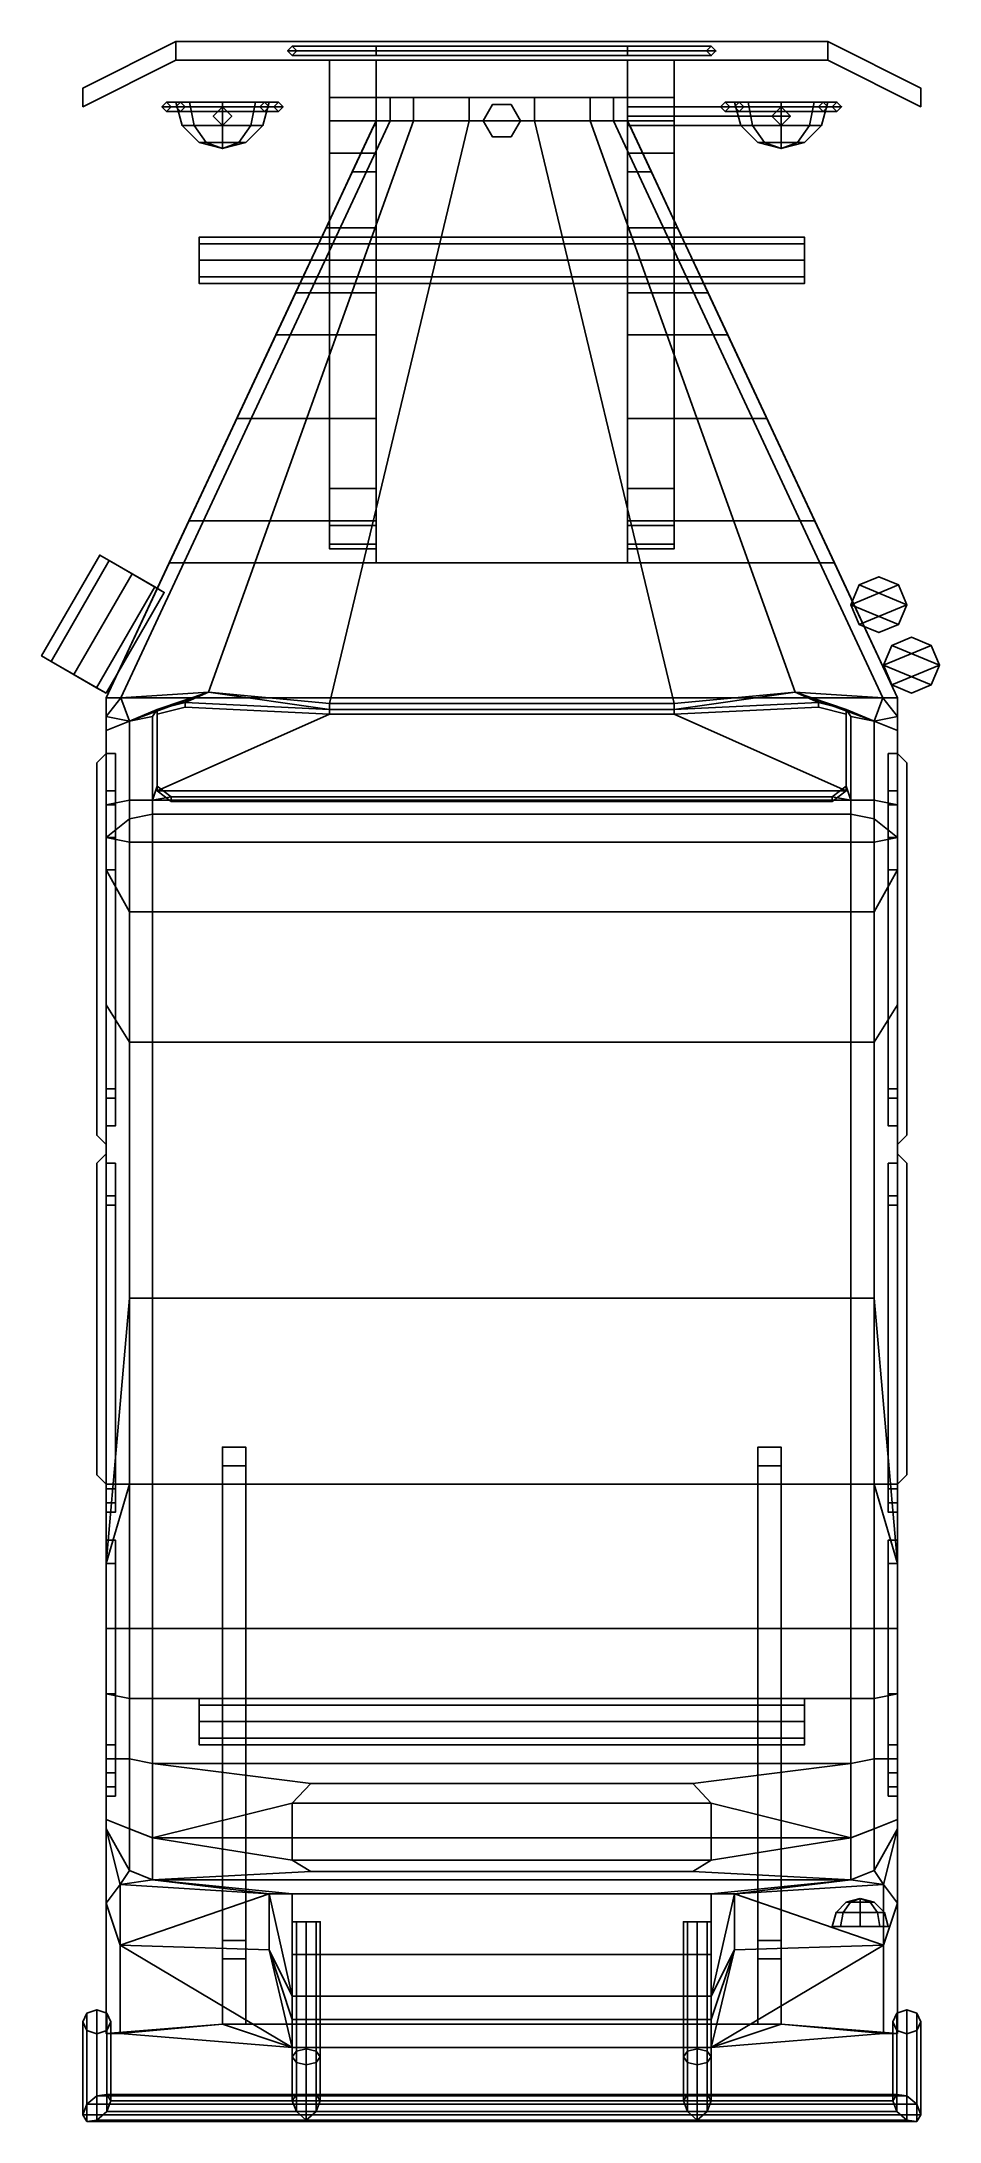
# Model space of a CAD drawing. Extents: x -0.99 to 0.94, y -2.43 to 2.04.
import ezdxf

# ---------------------------------------------------------------- set-up
doc = ezdxf.new("R2010")
doc.units = 0
doc.layers.get('0').update_dxf_attribs({"linetype": 'CONTINUOUS'})

msp = doc.modelspace()

# ---------------------------------------------------------------- linework, layer by layer
for points in [[(-0.7, 2.04, 0.59), (-0.7, 2.04, 0.49), (-0.9, 1.94, 0.49), (-0.9, 1.94, 0.59)], [(-0.7, 2.04, 0.49), (-0.7, 2, 0.49), (-0.9, 1.9, 0.49), (-0.9, 1.94, 0.49)], [(-0.9, 1.94, 0.59), (-0.9, 1.9, 0.59), (-0.7, 2, 0.59), (-0.7, 2.04, 0.59)], [(0.7, 2.04, 0.59), (0.7, 2.04, 0.49), (-0.7, 2.04, 0.49), (-0.7, 2.04, 0.59)], [(0.7, 2.04, 0.49), (0.7, 2, 0.49), (-0.7, 2, 0.49), (-0.7, 2.04, 0.49)], [(-0.7, 2.04, 0.59), (-0.7, 2, 0.59), (0.7, 2, 0.59), (0.7, 2.04, 0.59)], [(-0.27, 2.02, 1.1), (-0.27, 2.03, 1.09), (-0.45, 2.03, 0.95), (-0.46, 2.02, 0.95)], [(-0.45, 2.03, 0.59), (-0.46, 2.02, 0.59), (-0.46, 2.02, 0.95), (-0.45, 2.03, 0.95)], [(-0.27, 2.01, 1.09), (-0.27, 2.02, 1.1), (-0.46, 2.02, 0.95), (-0.45, 2.01, 0.95)], [(-0.46, 2.02, 0.59), (-0.45, 2.01, 0.59), (-0.45, 2.01, 0.95), (-0.46, 2.02, 0.95)], [(-0.27, 2.03, 1.09), (-0.27, 2.02, 1.08), (-0.44, 2.02, 0.95), (-0.45, 2.03, 0.95)], [(-0.44, 2.02, 0.59), (-0.45, 2.03, 0.59), (-0.45, 2.03, 0.95), (-0.44, 2.02, 0.95)], [(0.44, 2.02, 0.86), (0.45, 2.03, 0.85), (-0.45, 2.03, 0.85), (-0.44, 2.02, 0.86)], [(0.45, 2.03, 0.85), (0.44, 2.02, 0.84), (-0.44, 2.02, 0.84), (-0.45, 2.03, 0.85)], [(-0.27, 2.02, 1.08), (-0.27, 2.01, 1.09), (-0.45, 2.01, 0.95), (-0.44, 2.02, 0.95)], [(-0.45, 2.01, 0.59), (-0.44, 2.02, 0.59), (-0.44, 2.02, 0.95), (-0.45, 2.01, 0.95)], [(0.44, 2.02, 0.84), (0.45, 2.01, 0.85), (-0.45, 2.01, 0.85), (-0.44, 2.02, 0.84)], [(0.45, 2.01, 0.85), (0.44, 2.02, 0.86), (-0.44, 2.02, 0.86), (-0.45, 2.01, 0.85)], [(0.27, 2.02, 1.1), (0.27, 2.03, 1.09), (-0.27, 2.03, 1.09), (-0.27, 2.02, 1.1)], [(0.27, 2.03, 1.09), (0.27, 2.02, 1.08), (-0.27, 2.02, 1.08), (-0.27, 2.03, 1.09)], [(0.27, 2.02, 1.08), (0.27, 2.01, 1.09), (-0.27, 2.01, 1.09), (-0.27, 2.02, 1.08)], [(0.27, 2.01, 1.09), (0.27, 2.02, 1.1), (-0.27, 2.02, 1.1), (-0.27, 2.01, 1.09)], [(0.46, 2.02, 0.95), (0.45, 2.03, 0.95), (0.27, 2.03, 1.09), (0.27, 2.02, 1.1)], [(0.45, 2.03, 0.95), (0.44, 2.02, 0.95), (0.27, 2.02, 1.08), (0.27, 2.03, 1.09)], [(0.44, 2.02, 0.95), (0.45, 2.01, 0.95), (0.27, 2.01, 1.09), (0.27, 2.02, 1.08)], [(0.45, 2.01, 0.95), (0.46, 2.02, 0.95), (0.27, 2.02, 1.1), (0.27, 2.01, 1.09)], [(0.45, 2.03, 0.59), (0.44, 2.02, 0.59), (0.44, 2.02, 0.95), (0.45, 2.03, 0.95)], [(0.44, 2.02, 0.59), (0.45, 2.01, 0.59), (0.45, 2.01, 0.95), (0.44, 2.02, 0.95)], [(0.46, 2.02, 0.59), (0.45, 2.03, 0.59), (0.45, 2.03, 0.95), (0.46, 2.02, 0.95)], [(0.45, 2.01, 0.59), (0.46, 2.02, 0.59), (0.46, 2.02, 0.95), (0.45, 2.01, 0.95)], [(0.7, 2.04, 0.49), (0.7, 2.04, 0.59), (0.9, 1.94, 0.59), (0.9, 1.94, 0.49)], [(0.7, 2.04, 0.59), (0.7, 2, 0.59), (0.9, 1.9, 0.59), (0.9, 1.94, 0.59)], [(0.9, 1.94, 0.49), (0.9, 1.9, 0.49), (0.7, 2, 0.49), (0.7, 2.04, 0.49)], [(-0.9, 1.9, 0.59), (-0.9, 1.9, 0.49), (-0.7, 2, 0.49), (-0.7, 2, 0.59)], [(-0.7, 2, 0.59), (-0.7, 2, 0.49), (0.7, 2, 0.49), (0.7, 2, 0.59)], [(-0.37, 2, 0.49), (-0.37, 0.95, 0.49), (-0.37, 1, 0.59), (-0.37, 2, 0.59)], [(-0.27, 2, 0.49), (-0.27, 0.95, 0.49), (-0.37, 0.95, 0.49), (-0.37, 2, 0.49)], [(-0.37, 2, 0.59), (-0.37, 1, 0.59), (-0.27, 1, 0.59), (-0.27, 2, 0.59)], [(-0.27, 1, 0.59), (-0.27, 0.95, 0.49), (-0.27, 2, 0.49), (-0.27, 2, 0.59)], [(0.27, 2, 0.49), (0.27, 0.95, 0.49), (0.27, 1, 0.59), (0.27, 2, 0.59)], [(0.37, 2, 0.49), (0.37, 0.95, 0.49), (0.27, 0.95, 0.49), (0.27, 2, 0.49)], [(0.27, 2, 0.59), (0.27, 1, 0.59), (0.37, 1, 0.59), (0.37, 2, 0.59)], [(0.37, 1, 0.59), (0.37, 0.95, 0.49), (0.37, 2, 0.49), (0.37, 2, 0.59)], [(0.9, 1.9, 0.49), (0.9, 1.9, 0.59), (0.7, 2, 0.59), (0.7, 2, 0.49)], [(-0.9, 1.94, 0.49), (-0.9, 1.9, 0.49), (-0.9, 1.9, 0.59), (-0.9, 1.94, 0.59)], [(0.9, 1.94, 0.59), (0.9, 1.9, 0.59), (0.9, 1.9, 0.49), (0.9, 1.94, 0.49)], [(-0.72, 1.91, 1.07), (-0.73, 1.9, 1.07), (-0.7, 1.9, 1.14), (-0.69, 1.91, 1.14)], [(-0.72, 1.91, 0.73), (-0.73, 1.9, 0.74), (-0.73, 1.9, 1.07), (-0.72, 1.91, 1.07)], [(-0.73, 1.9, 1.07), (-0.72, 1.89, 1.07), (-0.69, 1.89, 1.14), (-0.7, 1.9, 1.14)], [(-0.73, 1.9, 0.74), (-0.72, 1.89, 0.75), (-0.72, 1.89, 1.07), (-0.73, 1.9, 1.07)], [(-0.71, 1.9, 1.07), (-0.72, 1.91, 1.07), (-0.69, 1.91, 1.14), (-0.68, 1.9, 1.14)], [(-0.71, 1.9, 0.74), (-0.72, 1.91, 0.73), (-0.72, 1.91, 1.07), (-0.71, 1.9, 1.07)], [(-0.72, 1.89, 1.07), (-0.71, 1.9, 1.07), (-0.68, 1.9, 1.14), (-0.69, 1.89, 1.14)], [(-0.72, 1.89, 0.75), (-0.71, 1.9, 0.74), (-0.71, 1.9, 1.07), (-0.72, 1.89, 1.07)], [(-0.6866, 1.86, 1.07), (-0.7, 1.91, 1.07), (-0.6707, 1.91, 0.9993), (-0.6612, 1.86, 1.0088)], [(-0.6612, 1.86, 1.1312), (-0.6707, 1.91, 1.1407), (-0.7, 1.91, 1.07), (-0.6866, 1.86, 1.07)], [(-0.6707, 1.91, 0.9993), (-0.7, 1.91, 1.07), (-0.6707, 1.91, 1.1407), (-0.6, 1.91, 1.17)], [(-0.69, 1.91, 1.14), (-0.7, 1.9, 1.14), (-0.6, 1.9, 1.2), (-0.6, 1.91, 1.19)], [(-0.7, 1.9, 1.14), (-0.69, 1.89, 1.14), (-0.6, 1.89, 1.19), (-0.6, 1.9, 1.2)], [(-0.68, 1.9, 1.14), (-0.69, 1.91, 1.14), (-0.6, 1.91, 1.19), (-0.6, 1.9, 1.18)], [(-0.69, 1.89, 1.14), (-0.68, 1.9, 1.14), (-0.6, 1.9, 1.18), (-0.6, 1.89, 1.19)], [(-0.6612, 1.86, 1.0088), (-0.6707, 1.91, 0.9993), (-0.6, 1.91, 0.97), (-0.6, 1.86, 0.9834)], [(-0.6, 1.86, 1.1566), (-0.6, 1.91, 1.17), (-0.6707, 1.91, 1.1407), (-0.6612, 1.86, 1.1312)], [(-0.6, 1.91, 0.97), (-0.6707, 1.91, 0.9993), (-0.6, 1.91, 1.17), (-0.5293, 1.91, 1.1407)], [(-0.6, 1.9, 0.74), (-0.62, 1.88, 0.77), (-0.62, 1.88, 0.99), (-0.6, 1.9, 0.99)], [(-0.62, 1.88, 0.77), (-0.6, 1.86, 0.8), (-0.6, 1.86, 0.99), (-0.62, 1.88, 0.99)], [(-0.6, 1.86, 0.9834), (-0.6, 1.91, 0.97), (-0.5293, 1.91, 0.9993), (-0.5388, 1.86, 1.0088)], [(-0.5388, 1.86, 1.1312), (-0.5293, 1.91, 1.1407), (-0.6, 1.91, 1.17), (-0.6, 1.86, 1.1566)], [(-0.5293, 1.91, 0.9993), (-0.6, 1.91, 0.97), (-0.5293, 1.91, 1.1407), (-0.5, 1.91, 1.07)], [(-0.5, 1.9, 1.14), (-0.51, 1.91, 1.14), (-0.6, 1.91, 1.19), (-0.6, 1.9, 1.2)], [(-0.51, 1.91, 1.14), (-0.52, 1.9, 1.14), (-0.6, 1.9, 1.18), (-0.6, 1.91, 1.19)], [(-0.58, 1.88, 0.77), (-0.6, 1.9, 0.74), (-0.6, 1.9, 0.99), (-0.58, 1.88, 0.99)], [(-0.52, 1.9, 1.14), (-0.51, 1.89, 1.14), (-0.6, 1.89, 1.19), (-0.6, 1.9, 1.18)], [(-0.51, 1.89, 1.14), (-0.5, 1.9, 1.14), (-0.6, 1.9, 1.2), (-0.6, 1.89, 1.19)], [(-0.6, 1.86, 0.8), (-0.58, 1.88, 0.77), (-0.58, 1.88, 0.99), (-0.6, 1.86, 0.99)], [(-0.5388, 1.86, 1.0088), (-0.5293, 1.91, 0.9993), (-0.5, 1.91, 1.07), (-0.5134, 1.86, 1.07)], [(-0.5134, 1.86, 1.07), (-0.5, 1.91, 1.07), (-0.5293, 1.91, 1.1407), (-0.5388, 1.86, 1.1312)], [(-0.48, 1.91, 1.07), (-0.49, 1.9, 1.07), (-0.52, 1.9, 1.14), (-0.51, 1.91, 1.14)], [(-0.49, 1.9, 1.07), (-0.48, 1.89, 1.07), (-0.51, 1.89, 1.14), (-0.52, 1.9, 1.14)], [(-0.47, 1.9, 1.07), (-0.48, 1.91, 1.07), (-0.51, 1.91, 1.14), (-0.5, 1.9, 1.14)], [(-0.48, 1.89, 1.07), (-0.47, 1.9, 1.07), (-0.5, 1.9, 1.14), (-0.51, 1.89, 1.14)], [(-0.48, 1.91, 0.73), (-0.49, 1.9, 0.74), (-0.49, 1.9, 1.07), (-0.48, 1.91, 1.07)], [(-0.49, 1.9, 0.74), (-0.48, 1.89, 0.75), (-0.48, 1.89, 1.07), (-0.49, 1.9, 1.07)], [(-0.47, 1.9, 0.74), (-0.48, 1.91, 0.73), (-0.48, 1.91, 1.07), (-0.47, 1.9, 1.07)], [(-0.48, 1.89, 0.75), (-0.47, 1.9, 0.74), (-0.47, 1.9, 1.07), (-0.48, 1.89, 1.07)], [(-0.27, 1.92, 0.49), (-0.27, 1.87, 0.39), (-0.37, 1.87, 0.39), (-0.37, 1.92, 0.49)], [(-0.37, 1.92, 0.49), (-0.37, 1.87, 0.39), (-0.37, 1.8, 0.39), (-0.37, 1.8, 0.49)], [(-0.27, 1.92, 0.43), (-0.27, 1.87, 0.43), (-0.27, 1.87, 0.7871), (-0.27, 1.92, 0.7229)], [(-0.27, 1.92, 1.15), (-0.27, 1.87, 1.15), (-0.24, 1.87, 1.19), (-0.24, 1.92, 1.19)], [(-0.27, 1.92, 0.7229), (-0.27, 1.87, 0.7871), (-0.27, 1.87, 1.15), (-0.27, 1.92, 1.15)], [(0.27, 1.92, 0.43), (-0.27, 1.92, 0.43), (-0.27, 1.92, 0.7229), (0.27, 1.92, 0.7229)], [(0.27, 1.92, 0.7229), (-0.27, 1.92, 0.7229), (-0.27, 1.92, 1.15), (0.27, 1.92, 1.15)], [(0.27, 1.92, 1.15), (-0.27, 1.92, 1.15), (-0.24, 1.92, 1.19), (0.24, 1.92, 1.19)], [(-0.27, 1.8, 0.39), (-0.27, 1.87, 0.39), (-0.27, 1.92, 0.49), (-0.27, 1.8, 0.49)], [(0.27, 1.92, 0.43), (0.27, 0.92, 0.43), (-0.27, 0.92, 0.43), (-0.27, 1.92, 0.43)], [(-0.24, 1.92, 1.19), (-0.24, 1.87, 1.19), (-0.19, 1.87, 1.22), (-0.19, 1.92, 1.22)], [(0.24, 1.92, 1.19), (-0.24, 1.92, 1.19), (-0.19, 1.92, 1.22), (0.19, 1.92, 1.22)], [(-0.19, 1.92, 1.22), (-0.19, 1.87, 1.22), (-0.07, 1.87, 1.25), (-0.07, 1.92, 1.25)], [(0.19, 1.92, 1.22), (-0.19, 1.92, 1.22), (-0.07, 1.92, 1.25), (0.07, 1.92, 1.25)], [(-0.07, 1.92, 1.25), (-0.07, 1.87, 1.25), (0.07, 1.87, 1.25), (0.07, 1.92, 1.25)], [(-0.02, 1.9046, 1.25), (-0.04, 1.87, 1.25), (-0.04, 1.87, 1.28), (-0.02, 1.9046, 1.28)], [(-0.04, 1.87, 1.28), (0.04, 1.87, 1.28), (0.02, 1.9046, 1.28), (-0.02, 1.9046, 1.28)], [(0.02, 1.9046, 1.25), (-0.02, 1.9046, 1.25), (-0.02, 1.9046, 1.28), (0.02, 1.9046, 1.28)], [(0.04, 1.87, 1.25), (0.02, 1.9046, 1.25), (0.02, 1.9046, 1.28), (0.04, 1.87, 1.28)], [(0.19, 1.87, 1.22), (0.19, 1.92, 1.22), (0.07, 1.92, 1.25), (0.07, 1.87, 1.25)], [(0.24, 1.87, 1.19), (0.24, 1.92, 1.19), (0.19, 1.92, 1.22), (0.19, 1.87, 1.22)], [(0.27, 1.87, 1.15), (0.27, 1.92, 1.15), (0.24, 1.92, 1.19), (0.24, 1.87, 1.19)], [(0.27, 1.87, 0.43), (0.27, 1.92, 0.43), (0.27, 1.92, 0.7229), (0.27, 1.87, 0.7871)], [(0.27, 1.87, 0.7871), (0.27, 1.92, 0.7229), (0.27, 1.92, 1.15), (0.27, 1.87, 1.15)], [(0.37, 1.92, 0.49), (0.37, 1.87, 0.39), (0.27, 1.87, 0.39), (0.27, 1.92, 0.49)], [(0.27, 1.92, 0.49), (0.27, 1.87, 0.39), (0.27, 1.8, 0.39), (0.27, 1.8, 0.49)], [(0.27, 1.88, 0.77), (0.27, 1.9, 0.74), (0.6, 1.9, 0.74), (0.62, 1.88, 0.77)], [(0.27, 1.9, 0.74), (0.27, 1.88, 0.77), (0.58, 1.88, 0.77), (0.6, 1.9, 0.74)], [(0.27, 1.88, 0.77), (0.27, 1.86, 0.8), (0.6, 1.86, 0.8), (0.58, 1.88, 0.77)], [(0.27, 1.86, 0.8), (0.27, 1.88, 0.77), (0.62, 1.88, 0.77), (0.6, 1.86, 0.8)], [(0.37, 1.8, 0.39), (0.37, 1.87, 0.39), (0.37, 1.92, 0.49), (0.37, 1.8, 0.49)], [(0.48, 1.91, 1.07), (0.47, 1.9, 1.07), (0.5, 1.9, 1.14), (0.51, 1.91, 1.14)], [(0.48, 1.91, 0.73), (0.47, 1.9, 0.74), (0.47, 1.9, 1.07), (0.48, 1.91, 1.07)], [(0.47, 1.9, 1.07), (0.48, 1.89, 1.07), (0.51, 1.89, 1.14), (0.5, 1.9, 1.14)], [(0.47, 1.9, 0.74), (0.48, 1.89, 0.75), (0.48, 1.89, 1.07), (0.47, 1.9, 1.07)], [(0.49, 1.9, 1.07), (0.48, 1.91, 1.07), (0.51, 1.91, 1.14), (0.52, 1.9, 1.14)], [(0.49, 1.9, 0.74), (0.48, 1.91, 0.73), (0.48, 1.91, 1.07), (0.49, 1.9, 1.07)], [(0.48, 1.89, 1.07), (0.49, 1.9, 1.07), (0.52, 1.9, 1.14), (0.51, 1.89, 1.14)], [(0.48, 1.89, 0.75), (0.49, 1.9, 0.74), (0.49, 1.9, 1.07), (0.48, 1.89, 1.07)], [(0.5134, 1.86, 1.07), (0.5, 1.91, 1.07), (0.5293, 1.91, 0.9993), (0.5388, 1.86, 1.0088)], [(0.5388, 1.86, 1.1312), (0.5293, 1.91, 1.1407), (0.5, 1.91, 1.07), (0.5134, 1.86, 1.07)], [(0.5293, 1.91, 0.9993), (0.5, 1.91, 1.07), (0.5293, 1.91, 1.1407), (0.6, 1.91, 1.17)], [(0.51, 1.91, 1.14), (0.5, 1.9, 1.14), (0.6, 1.9, 1.2), (0.6, 1.91, 1.19)], [(0.5, 1.9, 1.14), (0.51, 1.89, 1.14), (0.6, 1.89, 1.19), (0.6, 1.9, 1.2)], [(0.52, 1.9, 1.14), (0.51, 1.91, 1.14), (0.6, 1.91, 1.19), (0.6, 1.9, 1.18)], [(0.51, 1.89, 1.14), (0.52, 1.9, 1.14), (0.6, 1.9, 1.18), (0.6, 1.89, 1.19)], [(0.5388, 1.86, 1.0088), (0.5293, 1.91, 0.9993), (0.6, 1.91, 0.97), (0.6, 1.86, 0.9834)], [(0.6, 1.86, 1.1566), (0.6, 1.91, 1.17), (0.5293, 1.91, 1.1407), (0.5388, 1.86, 1.1312)], [(0.6, 1.91, 0.97), (0.5293, 1.91, 0.9993), (0.6, 1.91, 1.17), (0.6707, 1.91, 1.1407)], [(0.6, 1.9, 0.74), (0.58, 1.88, 0.77), (0.58, 1.88, 0.99), (0.6, 1.9, 0.99)], [(0.58, 1.88, 0.77), (0.6, 1.86, 0.8), (0.6, 1.86, 0.99), (0.58, 1.88, 0.99)], [(0.6, 1.86, 0.9834), (0.6, 1.91, 0.97), (0.6707, 1.91, 0.9993), (0.6612, 1.86, 1.0088)], [(0.6612, 1.86, 1.1312), (0.6707, 1.91, 1.1407), (0.6, 1.91, 1.17), (0.6, 1.86, 1.1566)], [(0.6707, 1.91, 0.9993), (0.6, 1.91, 0.97), (0.6707, 1.91, 1.1407), (0.7, 1.91, 1.07)], [(0.7, 1.9, 1.14), (0.69, 1.91, 1.14), (0.6, 1.91, 1.19), (0.6, 1.9, 1.2)], [(0.69, 1.91, 1.14), (0.68, 1.9, 1.14), (0.6, 1.9, 1.18), (0.6, 1.91, 1.19)], [(0.62, 1.88, 0.77), (0.6, 1.9, 0.74), (0.6, 1.9, 0.99), (0.62, 1.88, 0.99)], [(0.68, 1.9, 1.14), (0.69, 1.89, 1.14), (0.6, 1.89, 1.19), (0.6, 1.9, 1.18)], [(0.69, 1.89, 1.14), (0.7, 1.9, 1.14), (0.6, 1.9, 1.2), (0.6, 1.89, 1.19)], [(0.6, 1.86, 0.8), (0.62, 1.88, 0.77), (0.62, 1.88, 0.99), (0.6, 1.86, 0.99)], [(0.6612, 1.86, 1.0088), (0.6707, 1.91, 0.9993), (0.7, 1.91, 1.07), (0.6866, 1.86, 1.07)], [(0.6866, 1.86, 1.07), (0.7, 1.91, 1.07), (0.6707, 1.91, 1.1407), (0.6612, 1.86, 1.1312)], [(0.72, 1.91, 1.07), (0.71, 1.9, 1.07), (0.68, 1.9, 1.14), (0.69, 1.91, 1.14)], [(0.71, 1.9, 1.07), (0.72, 1.89, 1.07), (0.69, 1.89, 1.14), (0.68, 1.9, 1.14)], [(0.73, 1.9, 1.07), (0.72, 1.91, 1.07), (0.69, 1.91, 1.14), (0.7, 1.9, 1.14)], [(0.72, 1.89, 1.07), (0.73, 1.9, 1.07), (0.7, 1.9, 1.14), (0.69, 1.89, 1.14)], [(0.72, 1.91, 0.73), (0.71, 1.9, 0.74), (0.71, 1.9, 1.07), (0.72, 1.91, 1.07)], [(0.71, 1.9, 0.74), (0.72, 1.89, 0.75), (0.72, 1.89, 1.07), (0.71, 1.9, 1.07)], [(0.73, 1.9, 0.74), (0.72, 1.91, 0.73), (0.72, 1.91, 1.07), (0.73, 1.9, 1.07)], [(0.72, 1.89, 0.75), (0.73, 1.9, 0.74), (0.73, 1.9, 1.07), (0.72, 1.89, 1.07)], [(-0.27, 1.87, 1.15), (-0.85, 0.63, 1.29), (-0.8183, 0.63, 1.3333), (-0.24, 1.87, 1.19)], [(-0.3776, 1.64, 0.9), (-0.4431, 1.5, 0.9), (-0.85, 0.63, 1.29), (-0.27, 1.87, 1.15)], [(-0.24, 1.87, 1.19), (-0.8183, 0.63, 1.3333), (-0.63, 0.6424, 1.4001), (-0.19, 1.87, 1.22)], [(-0.65, 1.8234, 1.07), (-0.6866, 1.86, 1.07), (-0.6612, 1.86, 1.0088), (-0.6354, 1.8234, 1.0346)], [(-0.6354, 1.8234, 1.1054), (-0.6612, 1.86, 1.1312), (-0.6866, 1.86, 1.07), (-0.65, 1.8234, 1.07)], [(-0.6354, 1.8234, 1.0346), (-0.6612, 1.86, 1.0088), (-0.6, 1.86, 0.9834), (-0.6, 1.8234, 1.02)], [(-0.6, 1.8234, 1.12), (-0.6, 1.86, 1.1566), (-0.6612, 1.86, 1.1312), (-0.6354, 1.8234, 1.1054)], [(-0.19, 1.87, 1.22), (-0.63, 0.6424, 1.4001), (-0.37, 0.6174, 1.4335), (-0.07, 1.87, 1.25)], [(-0.6, 1.8234, 1.02), (-0.6, 1.86, 0.9834), (-0.5388, 1.86, 1.0088), (-0.5646, 1.8234, 1.0346)], [(-0.5646, 1.8234, 1.1054), (-0.5388, 1.86, 1.1312), (-0.6, 1.86, 1.1566), (-0.6, 1.8234, 1.12)], [(-0.5646, 1.8234, 1.0346), (-0.5388, 1.86, 1.0088), (-0.5134, 1.86, 1.07), (-0.55, 1.8234, 1.07)], [(-0.55, 1.8234, 1.07), (-0.5134, 1.86, 1.07), (-0.5388, 1.86, 1.1312), (-0.5646, 1.8234, 1.1054)], [(-0.3215, 1.76, 0.87), (-0.3776, 1.64, 0.9), (-0.27, 1.87, 1.15)], [(-0.07, 1.87, 1.25), (-0.37, 0.6174, 1.4335), (0.37, 0.6174, 1.4335), (0.07, 1.87, 1.25)], [(-0.37, 1.8, 0.39), (-0.37, 1.87, 0.39), (-0.27, 1.87, 0.39), (-0.27, 1.8, 0.39)], [(-0.2747, 1.86, 0.8), (-0.3215, 1.76, 0.87), (-0.27, 1.87, 1.15)], [(-0.27, 1.76, 0.87), (-0.3215, 1.76, 0.87), (-0.2747, 1.86, 0.8), (-0.27, 1.86, 0.8)], [(-0.27, 1.87, 0.7871), (-0.2747, 1.86, 0.8), (-0.27, 1.87, 1.15)], [(-0.27, 1.86, 0.8), (-0.2747, 1.86, 0.8), (-0.27, 1.87, 0.7871)], [(-0.27, 1.87, 0.43), (-0.27, 0.92, 0.43), (-0.27, 1.01, 0.57), (-0.27, 1.87, 0.7871)], [(-0.27, 1.87, 0.7871), (-0.27, 1.01, 0.57), (-0.27, 1.23, 0.79), (-0.27, 1.86, 0.8)], [(-0.27, 1.86, 0.8), (-0.27, 1.23, 0.79), (-0.27, 1.41, 0.88), (-0.27, 1.76, 0.87)], [(-0.04, 1.87, 1.25), (-0.02, 1.8354, 1.25), (-0.02, 1.8354, 1.28), (-0.04, 1.87, 1.28)], [(-0.02, 1.8354, 1.28), (0.02, 1.8354, 1.28), (0.04, 1.87, 1.28), (-0.04, 1.87, 1.28)], [(-0.02, 1.8354, 1.25), (0.02, 1.8354, 1.25), (0.02, 1.8354, 1.28), (-0.02, 1.8354, 1.28)], [(0.02, 1.8354, 1.25), (0.04, 1.87, 1.25), (0.04, 1.87, 1.28), (0.02, 1.8354, 1.28)], [(0.63, 0.6424, 1.4001), (0.19, 1.87, 1.22), (0.07, 1.87, 1.25), (0.37, 0.6174, 1.4335)], [(0.8183, 0.63, 1.3333), (0.24, 1.87, 1.19), (0.19, 1.87, 1.22), (0.63, 0.6424, 1.4001)], [(0.85, 0.63, 1.29), (0.27, 1.87, 1.15), (0.24, 1.87, 1.19), (0.8183, 0.63, 1.3333)], [(0.4431, 1.5, 0.9), (0.3776, 1.64, 0.9), (0.27, 1.87, 1.15), (0.85, 0.63, 1.29)], [(0.3776, 1.64, 0.9), (0.3215, 1.76, 0.87), (0.27, 1.87, 1.15)], [(0.3215, 1.76, 0.87), (0.2747, 1.86, 0.8), (0.27, 1.87, 1.15)], [(0.2747, 1.86, 0.8), (0.27, 1.87, 0.7871), (0.27, 1.87, 1.15)], [(0.27, 0.92, 0.43), (0.27, 1.87, 0.43), (0.27, 1.87, 0.7871), (0.27, 1.01, 0.57)], [(0.27, 1.01, 0.57), (0.27, 1.87, 0.7871), (0.27, 1.86, 0.8), (0.27, 1.23, 0.79)], [(0.2747, 1.86, 0.8), (0.27, 1.86, 0.8), (0.27, 1.87, 0.7871)], [(0.27, 1.8, 0.39), (0.27, 1.87, 0.39), (0.37, 1.87, 0.39), (0.37, 1.8, 0.39)], [(0.27, 1.23, 0.79), (0.27, 1.86, 0.8), (0.27, 1.76, 0.87), (0.27, 1.41, 0.88)], [(0.3215, 1.76, 0.87), (0.27, 1.76, 0.87), (0.27, 1.86, 0.8), (0.2747, 1.86, 0.8)], [(0.55, 1.8234, 1.07), (0.5134, 1.86, 1.07), (0.5388, 1.86, 1.0088), (0.5646, 1.8234, 1.0346)], [(0.5646, 1.8234, 1.1054), (0.5388, 1.86, 1.1312), (0.5134, 1.86, 1.07), (0.55, 1.8234, 1.07)], [(0.5646, 1.8234, 1.0346), (0.5388, 1.86, 1.0088), (0.6, 1.86, 0.9834), (0.6, 1.8234, 1.02)], [(0.6, 1.8234, 1.12), (0.6, 1.86, 1.1566), (0.5388, 1.86, 1.1312), (0.5646, 1.8234, 1.1054)], [(0.6, 1.8234, 1.02), (0.6, 1.86, 0.9834), (0.6612, 1.86, 1.0088), (0.6354, 1.8234, 1.0346)], [(0.6354, 1.8234, 1.1054), (0.6612, 1.86, 1.1312), (0.6, 1.86, 1.1566), (0.6, 1.8234, 1.12)], [(0.6354, 1.8234, 1.0346), (0.6612, 1.86, 1.0088), (0.6866, 1.86, 1.07), (0.65, 1.8234, 1.07)], [(0.65, 1.8234, 1.07), (0.6866, 1.86, 1.07), (0.6612, 1.86, 1.1312), (0.6354, 1.8234, 1.1054)], [(-0.6, 1.81, 1.07), (-0.65, 1.8234, 1.07), (-0.6354, 1.8234, 1.0346), (-0.6, 1.81, 1.07)], [(-0.6, 1.81, 1.07), (-0.6354, 1.8234, 1.1054), (-0.65, 1.8234, 1.07), (-0.6, 1.81, 1.07)], [(-0.6, 1.81, 1.07), (-0.6354, 1.8234, 1.0346), (-0.6, 1.8234, 1.02), (-0.6, 1.81, 1.07)], [(-0.6, 1.81, 1.07), (-0.6, 1.8234, 1.12), (-0.6354, 1.8234, 1.1054), (-0.6, 1.81, 1.07)], [(-0.6, 1.81, 1.07), (-0.6, 1.8234, 1.02), (-0.5646, 1.8234, 1.0346), (-0.6, 1.81, 1.07)], [(-0.6, 1.81, 1.07), (-0.5646, 1.8234, 1.0346), (-0.55, 1.8234, 1.07), (-0.6, 1.81, 1.07)], [(-0.6, 1.81, 1.07), (-0.55, 1.8234, 1.07), (-0.5646, 1.8234, 1.1054), (-0.6, 1.81, 1.07)], [(-0.6, 1.81, 1.07), (-0.5646, 1.8234, 1.1054), (-0.6, 1.8234, 1.12), (-0.6, 1.81, 1.07)], [(-0.37, 1.57, 0.3), (-0.37, 1.8, 0.39), (-0.27, 1.8, 0.39), (-0.27, 1.57, 0.3)], [(-0.27, 1.57, 0.4), (-0.27, 1.8, 0.42), (-0.37, 1.8, 0.42), (-0.37, 1.57, 0.4)], [(-0.37, 1.8, 0.49), (-0.37, 1.8, 0.42), (-0.27, 1.8, 0.42), (-0.27, 1.8, 0.49)], [(-0.37, 1.8, 0.42), (-0.37, 1.8, 0.39), (-0.37, 1.57, 0.3), (-0.37, 1.57, 0.4)], [(-0.27, 1.57, 0.3), (-0.27, 1.8, 0.39), (-0.27, 1.8, 0.42), (-0.27, 1.57, 0.4)], [(0.27, 1.57, 0.3), (0.27, 1.8, 0.39), (0.37, 1.8, 0.39), (0.37, 1.57, 0.3)], [(0.37, 1.57, 0.4), (0.37, 1.8, 0.42), (0.27, 1.8, 0.42), (0.27, 1.57, 0.4)], [(0.27, 1.8, 0.49), (0.27, 1.8, 0.42), (0.37, 1.8, 0.42), (0.37, 1.8, 0.49)], [(0.27, 1.8, 0.42), (0.27, 1.8, 0.39), (0.27, 1.57, 0.3), (0.27, 1.57, 0.4)], [(0.37, 1.57, 0.3), (0.37, 1.8, 0.39), (0.37, 1.8, 0.42), (0.37, 1.57, 0.4)], [(0.6, 1.81, 1.07), (0.55, 1.8234, 1.07), (0.5646, 1.8234, 1.0346), (0.6, 1.81, 1.07)], [(0.6, 1.81, 1.07), (0.5646, 1.8234, 1.1054), (0.55, 1.8234, 1.07), (0.6, 1.81, 1.07)], [(0.6, 1.81, 1.07), (0.5646, 1.8234, 1.0346), (0.6, 1.8234, 1.02), (0.6, 1.81, 1.07)], [(0.6, 1.81, 1.07), (0.6, 1.8234, 1.12), (0.5646, 1.8234, 1.1054), (0.6, 1.81, 1.07)], [(0.6, 1.81, 1.07), (0.6, 1.8234, 1.02), (0.6354, 1.8234, 1.0346), (0.6, 1.81, 1.07)], [(0.6, 1.81, 1.07), (0.6354, 1.8234, 1.0346), (0.65, 1.8234, 1.07), (0.6, 1.81, 1.07)], [(0.6, 1.81, 1.07), (0.65, 1.8234, 1.07), (0.6354, 1.8234, 1.1054), (0.6, 1.81, 1.07)], [(0.6, 1.81, 1.07), (0.6354, 1.8234, 1.1054), (0.6, 1.8234, 1.12), (0.6, 1.81, 1.07)], [(-0.27, 1.64, 0.9), (-0.3776, 1.64, 0.9), (-0.3215, 1.76, 0.87), (-0.27, 1.76, 0.87)], [(-0.27, 1.76, 0.87), (-0.27, 1.41, 0.88), (-0.27, 1.5, 0.9), (-0.27, 1.64, 0.9)], [(0.27, 1.41, 0.88), (0.27, 1.76, 0.87), (0.27, 1.64, 0.9), (0.27, 1.5, 0.9)], [(0.3776, 1.64, 0.9), (0.27, 1.64, 0.9), (0.27, 1.76, 0.87), (0.3215, 1.76, 0.87)], [(0.65, 1.6054, 0.4154), (0.65, 1.62, 0.38), (-0.65, 1.62, 0.38), (-0.65, 1.6054, 0.4154)], [(0.65, 1.62, 0.38), (0.65, 1.6054, 0.3446), (-0.65, 1.6054, 0.3446), (-0.65, 1.62, 0.38)], [(-0.27, 1.5, 0.9), (-0.4431, 1.5, 0.9), (-0.3776, 1.64, 0.9), (-0.27, 1.64, 0.9)], [(0.4431, 1.5, 0.9), (0.27, 1.5, 0.9), (0.27, 1.64, 0.9), (0.3776, 1.64, 0.9)], [(0.65, 1.57, 0.43), (0.65, 1.6054, 0.4154), (-0.65, 1.6054, 0.4154), (-0.65, 1.57, 0.43)], [(0.65, 1.6054, 0.3446), (0.65, 1.57, 0.33), (-0.65, 1.57, 0.33), (-0.65, 1.6054, 0.3446)], [(0.65, 1.5346, 0.4154), (0.65, 1.57, 0.43), (-0.65, 1.57, 0.43), (-0.65, 1.5346, 0.4154)], [(0.65, 1.57, 0.33), (0.65, 1.5346, 0.3446), (-0.65, 1.5346, 0.3446), (-0.65, 1.57, 0.33)], [(-0.27, 1.57, 0.3), (-0.27, 1.08, 0.39), (-0.37, 1.08, 0.39), (-0.37, 1.57, 0.3)], [(-0.37, 1.57, 0.3), (-0.37, 1.08, 0.39), (-0.37, 1.08, 0.42), (-0.37, 1.57, 0.4)], [(-0.37, 1.57, 0.4), (-0.37, 1.08, 0.42), (-0.27, 1.08, 0.42), (-0.27, 1.57, 0.4)], [(-0.27, 1.08, 0.42), (-0.27, 1.08, 0.39), (-0.27, 1.57, 0.3), (-0.27, 1.57, 0.4)], [(0.37, 1.57, 0.3), (0.37, 1.08, 0.39), (0.27, 1.08, 0.39), (0.27, 1.57, 0.3)], [(0.27, 1.57, 0.4), (0.27, 1.08, 0.42), (0.37, 1.08, 0.42), (0.37, 1.57, 0.4)], [(0.27, 1.57, 0.3), (0.27, 1.08, 0.39), (0.27, 1.08, 0.42), (0.27, 1.57, 0.4)], [(0.37, 1.08, 0.42), (0.37, 1.08, 0.39), (0.37, 1.57, 0.3), (0.37, 1.57, 0.4)], [(0.65, 1.52, 0.38), (0.65, 1.5346, 0.4154), (-0.65, 1.5346, 0.4154), (-0.65, 1.52, 0.38)], [(0.65, 1.5346, 0.3446), (0.65, 1.52, 0.38), (-0.65, 1.52, 0.38), (-0.65, 1.5346, 0.3446)], [(-0.4431, 1.5, 0.9), (-0.4852, 1.41, 0.88), (-0.85, 0.63, 1.29)], [(-0.27, 1.41, 0.88), (-0.4852, 1.41, 0.88), (-0.4431, 1.5, 0.9), (-0.27, 1.5, 0.9)], [(0.4852, 1.41, 0.88), (0.27, 1.41, 0.88), (0.27, 1.5, 0.9), (0.4431, 1.5, 0.9)], [(0.4852, 1.41, 0.88), (0.4431, 1.5, 0.9), (0.85, 0.63, 1.29)], [(-0.4852, 1.41, 0.88), (-0.5694, 1.23, 0.79), (-0.85, 0.63, 1.29)], [(-0.27, 1.23, 0.79), (-0.5694, 1.23, 0.79), (-0.4852, 1.41, 0.88), (-0.27, 1.41, 0.88)], [(0.5694, 1.23, 0.79), (0.27, 1.23, 0.79), (0.27, 1.41, 0.88), (0.4852, 1.41, 0.88)], [(0.5694, 1.23, 0.79), (0.4852, 1.41, 0.88), (0.85, 0.63, 1.29)], [(-0.5694, 1.23, 0.79), (-0.6723, 1.01, 0.57), (-0.85, 0.63, 1.29)], [(-0.27, 1.01, 0.57), (-0.6723, 1.01, 0.57), (-0.5694, 1.23, 0.79), (-0.27, 1.23, 0.79)], [(0.6723, 1.01, 0.57), (0.27, 1.01, 0.57), (0.27, 1.23, 0.79), (0.5694, 1.23, 0.79)], [(0.6723, 1.01, 0.57), (0.5694, 1.23, 0.79), (0.85, 0.63, 1.29)], [(-0.37, 1.08, 0.39), (-0.37, 1.01, 0.39), (-0.37, 0.96, 0.49), (-0.37, 1.08, 0.49)], [(-0.27, 1.08, 0.49), (-0.27, 1.08, 0.42), (-0.37, 1.08, 0.42), (-0.37, 1.08, 0.49)], [(-0.27, 1.08, 0.39), (-0.27, 1.01, 0.39), (-0.37, 1.01, 0.39), (-0.37, 1.08, 0.39)], [(-0.27, 0.96, 0.49), (-0.27, 1.01, 0.39), (-0.27, 1.08, 0.39), (-0.27, 1.08, 0.49)], [(0.37, 1.08, 0.39), (0.37, 1.01, 0.39), (0.27, 1.01, 0.39), (0.27, 1.08, 0.39)], [(0.37, 1.08, 0.49), (0.37, 1.08, 0.42), (0.27, 1.08, 0.42), (0.27, 1.08, 0.49)], [(0.27, 1.08, 0.39), (0.27, 1.01, 0.39), (0.27, 0.96, 0.49), (0.27, 1.08, 0.49)], [(0.37, 0.96, 0.49), (0.37, 1.01, 0.39), (0.37, 1.08, 0.39), (0.37, 1.08, 0.49)], [(-0.6723, 1.01, 0.57), (-0.7144, 0.92, 0.43), (-0.85, 0.63, 1.29)], [(-0.27, 0.92, 0.43), (-0.7144, 0.92, 0.43), (-0.6723, 1.01, 0.57), (-0.27, 1.01, 0.57)], [(-0.37, 0.96, 0.49), (-0.37, 1.01, 0.39), (-0.27, 1.01, 0.39), (-0.27, 0.96, 0.49)], [(-0.37, 1, 0.59), (-0.37, 0.95, 0.49), (-0.27, 0.95, 0.49), (-0.27, 1, 0.59)], [(0.7144, 0.92, 0.43), (0.27, 0.92, 0.43), (0.27, 1.01, 0.57), (0.6723, 1.01, 0.57)], [(0.27, 0.96, 0.49), (0.27, 1.01, 0.39), (0.37, 1.01, 0.39), (0.37, 0.96, 0.49)], [(0.27, 1, 0.59), (0.27, 0.95, 0.49), (0.37, 0.95, 0.49), (0.37, 1, 0.59)], [(0.7144, 0.92, 0.43), (0.6723, 1.01, 0.57), (0.85, 0.63, 1.29)], [(-0.8433, 0.9248, 0.7966), (-0.8636, 0.9365, 0.74), (-0.9886, 0.72, 0.74), (-0.9683, 0.7083, 0.7966)], [(-0.8636, 0.9365, 0.74), (-0.8433, 0.9248, 0.6834), (-0.9683, 0.7083, 0.6834), (-0.9886, 0.72, 0.74)], [(-0.7943, 0.8965, 0.82), (-0.8433, 0.9248, 0.7966), (-0.9683, 0.7083, 0.7966), (-0.9193, 0.68, 0.82)], [(-0.8433, 0.9248, 0.6834), (-0.7943, 0.8965, 0.66), (-0.9193, 0.68, 0.66), (-0.9683, 0.7083, 0.6834)], [(-0.7453, 0.8682, 0.7966), (-0.7943, 0.8965, 0.82), (-0.9193, 0.68, 0.82), (-0.8703, 0.6517, 0.7966)], [(-0.7943, 0.8965, 0.66), (-0.7453, 0.8682, 0.6834), (-0.8703, 0.6517, 0.6834), (-0.9193, 0.68, 0.66)], [(-0.7453, 0.8682, 0.7966), (-0.8636, 0.9365, 0.74), (-0.8433, 0.9248, 0.7966), (-0.7943, 0.8965, 0.82)], [(-0.725, 0.8565, 0.74), (-0.8433, 0.9248, 0.6834), (-0.8636, 0.9365, 0.74), (-0.7453, 0.8682, 0.7966)], [(-0.7144, 0.92, 0.43), (-0.85, 0.63, 0.43), (-0.85, 0.63, 1.29)], [(0.7144, 0.92, 0.43), (0.85, 0.63, 0.43), (-0.85, 0.63, 0.43), (-0.7144, 0.92, 0.43)], [(-0.7453, 0.8682, 0.6834), (-0.7943, 0.8965, 0.66), (-0.8433, 0.9248, 0.6834), (-0.725, 0.8565, 0.74)], [(0.85, 0.63, 0.43), (0.7144, 0.92, 0.43), (0.85, 0.63, 1.29)], [(-0.725, 0.8565, 0.74), (-0.7453, 0.8682, 0.7966), (-0.8703, 0.6517, 0.7966), (-0.85, 0.64, 0.74)], [(-0.7453, 0.8682, 0.6834), (-0.725, 0.8565, 0.74), (-0.85, 0.64, 0.74), (-0.8703, 0.6517, 0.6834)], [(0.8524, 0.8724, 0.66), (0.75, 0.83, 0.66), (0.7676, 0.8724, 0.66), (0.81, 0.89, 0.66)], [(0.7676, 0.8724, 0.66), (0.75, 0.83, 0.66), (0.75, 0.83, 1.03), (0.7676, 0.8724, 1.03)], [(0.87, 0.83, 0.66), (0.7676, 0.7876, 0.66), (0.75, 0.83, 0.66), (0.8524, 0.8724, 0.66)], [(0.87, 0.83, 1.03), (0.7676, 0.8724, 1.03), (0.75, 0.83, 1.03), (0.8524, 0.7876, 1.03)], [(0.81, 0.89, 0.66), (0.7676, 0.8724, 0.66), (0.7676, 0.8724, 1.03), (0.81, 0.89, 1.03)], [(0.8524, 0.8724, 1.03), (0.81, 0.89, 1.03), (0.7676, 0.8724, 1.03), (0.87, 0.83, 1.03)], [(0.8524, 0.8724, 0.66), (0.81, 0.89, 0.66), (0.81, 0.89, 1.03), (0.8524, 0.8724, 1.03)], [(0.87, 0.83, 0.66), (0.8524, 0.8724, 0.66), (0.8524, 0.8724, 1.03), (0.87, 0.83, 1.03)], [(0.75, 0.83, 0.66), (0.7676, 0.7876, 0.66), (0.7676, 0.7876, 1.03), (0.75, 0.83, 1.03)], [(0.8524, 0.7876, 1.03), (0.75, 0.83, 1.03), (0.7676, 0.7876, 1.03), (0.81, 0.77, 1.03)], [(0.8524, 0.7876, 0.66), (0.81, 0.77, 0.66), (0.7676, 0.7876, 0.66), (0.87, 0.83, 0.66)], [(0.8524, 0.7876, 0.66), (0.87, 0.83, 0.66), (0.87, 0.83, 1.03), (0.8524, 0.7876, 1.03)], [(0.7676, 0.7876, 0.66), (0.81, 0.77, 0.66), (0.81, 0.77, 1.03), (0.7676, 0.7876, 1.03)], [(0.81, 0.77, 0.66), (0.8524, 0.7876, 0.66), (0.8524, 0.7876, 1.03), (0.81, 0.77, 1.03)], [(0.9224, 0.7424, 0.53), (0.82, 0.7, 0.53), (0.8376, 0.7424, 0.53), (0.88, 0.76, 0.53)], [(0.88, 0.76, 0.53), (0.8376, 0.7424, 0.53), (0.8376, 0.7424, 1.03), (0.88, 0.76, 1.03)], [(0.9224, 0.7424, 1.03), (0.88, 0.76, 1.03), (0.8376, 0.7424, 1.03), (0.94, 0.7, 1.03)], [(0.9224, 0.7424, 0.53), (0.88, 0.76, 0.53), (0.88, 0.76, 1.03), (0.9224, 0.7424, 1.03)], [(-0.9193, 0.68, 0.82), (-0.9683, 0.7083, 0.7966), (-0.9886, 0.72, 0.74), (-0.8703, 0.6517, 0.7966)], [(-0.8703, 0.6517, 0.7966), (-0.9886, 0.72, 0.74), (-0.9683, 0.7083, 0.6834), (-0.85, 0.64, 0.74)], [(0.8376, 0.7424, 0.53), (0.82, 0.7, 0.53), (0.82, 0.7, 1.03), (0.8376, 0.7424, 1.03)], [(0.94, 0.7, 1.03), (0.8376, 0.7424, 1.03), (0.82, 0.7, 1.03), (0.9224, 0.6576, 1.03)], [(0.94, 0.7, 0.53), (0.8376, 0.6576, 0.53), (0.82, 0.7, 0.53), (0.9224, 0.7424, 0.53)], [(0.94, 0.7, 0.53), (0.9224, 0.7424, 0.53), (0.9224, 0.7424, 1.03), (0.94, 0.7, 1.03)], [(-0.85, 0.64, 0.74), (-0.9683, 0.7083, 0.6834), (-0.9193, 0.68, 0.66), (-0.8703, 0.6517, 0.6834)], [(0.82, 0.7, 0.53), (0.8376, 0.6576, 0.53), (0.8376, 0.6576, 1.03), (0.82, 0.7, 1.03)], [(0.9224, 0.6576, 1.03), (0.82, 0.7, 1.03), (0.8376, 0.6576, 1.03), (0.88, 0.64, 1.03)], [(0.9224, 0.6576, 0.53), (0.88, 0.64, 0.53), (0.8376, 0.6576, 0.53), (0.94, 0.7, 0.53)], [(0.9224, 0.6576, 0.53), (0.94, 0.7, 0.53), (0.94, 0.7, 1.03), (0.9224, 0.6576, 1.03)], [(-0.85, 0.63, 0.43), (-0.85, -1.06, 0.43), (-0.85, -1.06, 1.03), (-0.85, 0.51, 1.03)], [(-0.85, 0.63, 1.29), (-0.85, -1.06, 1.29), (-0.85, -1.1, 1.34), (-0.85, 0.63, 1.34)], [(-0.85, 0.63, 1.34), (-0.85, 0.43, 1.34), (-0.85, 0.51, 1.4), (-0.85, 0.59, 1.4)], [(-0.85, 0.51, 1.1), (-0.85, -1.06, 1.1), (-0.85, -1.06, 1.29), (-0.85, 0.63, 1.29)], [(-0.85, 0.63, 0.43), (-0.85, 0.51, 1.03), (-0.85, 0.51, 1.1), (-0.85, 0.63, 1.29)], [(-0.85, 0.63, 1.29), (-0.85, 0.63, 1.29), (-0.85, 0.63, 1.34), (-0.8183, 0.63, 1.3333)], [(-0.8183, 0.63, 1.3333), (-0.85, 0.63, 1.34), (-0.85, 0.59, 1.4)], [(-0.8183, 0.63, 1.3333), (-0.85, 0.59, 1.4), (-0.8, 0.58, 1.46)], [(0.85, 0.63, 0.43), (0.85, -1.06, 0.43), (-0.85, -1.06, 0.43), (-0.85, 0.63, 0.43)], [(-0.63, 0.6424, 1.4001), (-0.8183, 0.63, 1.3333), (-0.8, 0.58, 1.46)], [(0.8, 0.58, 1.46), (0.8183, 0.63, 1.3333), (0.63, 0.6424, 1.4001), (0.8, 0.58, 1.46)], [(0.8, 0.58, 1.46), (0.85, 0.59, 1.4), (0.8183, 0.63, 1.3333), (0.8, 0.58, 1.46)], [(0.85, 0.63, 1.34), (0.85, 0.63, 1.29), (0.85, 0.63, 1.29), (0.8183, 0.63, 1.3333)], [(0.85, 0.59, 1.4), (0.85, 0.63, 1.34), (0.8183, 0.63, 1.3333), (0.85, 0.59, 1.4)], [(0.8376, 0.6576, 0.53), (0.88, 0.64, 0.53), (0.88, 0.64, 1.03), (0.8376, 0.6576, 1.03)], [(0.85, -1.06, 1.03), (0.85, -1.06, 0.43), (0.85, 0.63, 0.43), (0.85, 0.51, 1.03)], [(0.85, -1.1, 1.34), (0.85, -1.06, 1.29), (0.85, 0.63, 1.29), (0.85, 0.63, 1.34)], [(0.85, 0.51, 1.4), (0.85, 0.43, 1.34), (0.85, 0.63, 1.34), (0.85, 0.59, 1.4)], [(0.85, -1.06, 1.29), (0.85, -1.06, 1.1), (0.85, 0.51, 1.1), (0.85, 0.63, 1.29)], [(0.85, 0.51, 1.1), (0.85, 0.51, 1.03), (0.85, 0.63, 0.43), (0.85, 0.63, 1.29)], [(0.88, 0.64, 0.53), (0.9224, 0.6576, 0.53), (0.9224, 0.6576, 1.03), (0.88, 0.64, 1.03)], [(-0.85, 0.59, 1.4), (-0.85, 0.51, 1.4), (-0.85, 0.51, 1.45), (-0.85, 0.56, 1.46)], [(-0.85, 0.59, 1.4), (-0.85, 0.56, 1.46), (-0.8, 0.58, 1.46)], [(-0.74, 0.605, 1.45), (-0.8, 0.58, 1.46), (-0.75, 0.59, 1.47), (-0.74, 0.605, 1.45)], [(-0.8, 0.58, 1.46), (-0.8, 0.41, 1.69), (-0.75, 0.41, 1.71), (-0.75, 0.59, 1.47)], [(-0.75, 0.59, 1.47), (-0.75, 0.41, 1.71), (-0.74, 0.44, 1.67), (-0.74, 0.605, 1.45)], [(-0.74, 0.595, 1.44), (-0.68, 0.61, 1.42), (-0.68, 0.62, 1.43), (-0.74, 0.605, 1.45)], [(-0.74, 0.43, 1.66), (-0.74, 0.595, 1.44), (-0.74, 0.605, 1.45), (-0.74, 0.44, 1.67)], [(-0.68, 0.61, 1.42), (-0.37, 0.595, 1.44), (-0.37, 0.605, 1.45), (-0.68, 0.62, 1.43)], [(-0.37, 0.6174, 1.4335), (-0.37, 0.605, 1.45), (0.37, 0.605, 1.45), (0.37, 0.6174, 1.4335)], [(0.37, 0.595, 1.44), (0.68, 0.61, 1.42), (0.68, 0.62, 1.43), (0.37, 0.605, 1.45)], [(0.68, 0.61, 1.42), (0.74, 0.595, 1.44), (0.74, 0.605, 1.45), (0.68, 0.62, 1.43)], [(0.74, 0.595, 1.44), (0.74, 0.43, 1.66), (0.74, 0.44, 1.67), (0.74, 0.605, 1.45)], [(0.74, 0.605, 1.45), (0.74, 0.44, 1.67), (0.75, 0.41, 1.71), (0.75, 0.59, 1.47)], [(0.75, 0.59, 1.47), (0.75, 0.41, 1.71), (0.8, 0.41, 1.69), (0.8, 0.58, 1.46)], [(0.85, 0.56, 1.46), (0.85, 0.59, 1.4), (0.8, 0.58, 1.46), (0.85, 0.56, 1.46)], [(0.85, 0.51, 1.45), (0.85, 0.51, 1.4), (0.85, 0.59, 1.4), (0.85, 0.56, 1.46)], [(-0.85, 0.56, 1.46), (-0.85, 0.4, 1.67), (-0.8, 0.41, 1.69), (-0.8, 0.58, 1.46)], [(-0.85, 0.51, 1.45), (-0.85, 0.4, 1.63), (-0.85, 0.4, 1.67), (-0.85, 0.56, 1.46)], [(0.8, 0.58, 1.46), (0.8, 0.41, 1.69), (0.85, 0.4, 1.67), (0.85, 0.56, 1.46)], [(0.85, 0.4, 1.67), (0.85, 0.4, 1.63), (0.85, 0.51, 1.45), (0.85, 0.56, 1.46)], [(-0.87, 0.49, 1.08), (-0.87, -0.31, 1.08), (-0.85, -0.33, 1.1), (-0.85, 0.51, 1.1)], [(-0.87, 0.49, 1.05), (-0.87, 0.49, 1.08), (-0.85, 0.51, 1.1), (-0.85, 0.51, 1.03)], [(-0.85, 0.51, 1.03), (-0.85, -0.33, 1.03), (-0.87, -0.31, 1.05), (-0.87, 0.49, 1.05)], [(-0.83, 0.51, 1.45), (-0.83, 0.4, 1.63), (-0.85, 0.4, 1.63), (-0.85, 0.51, 1.45)], [(-0.85, 0.51, 1.45), (-0.85, 0.51, 1.4), (-0.83, 0.51, 1.4), (-0.83, 0.51, 1.45)], [(-0.85, 0.51, 1.4), (-0.85, 0.43, 1.34), (-0.83, 0.43, 1.34), (-0.83, 0.51, 1.4)], [(0.83, 0.51, 1.4), (0.83, 0.43, 1.34), (0.85, 0.43, 1.34), (0.85, 0.51, 1.4)], [(0.83, 0.51, 1.45), (0.83, 0.51, 1.4), (0.85, 0.51, 1.4), (0.85, 0.51, 1.45)], [(0.85, 0.51, 1.45), (0.85, 0.4, 1.63), (0.83, 0.4, 1.63), (0.83, 0.51, 1.45)], [(0.87, 0.49, 1.05), (0.87, -0.31, 1.05), (0.85, -0.33, 1.03), (0.85, 0.51, 1.03)], [(0.85, 0.51, 1.1), (0.85, -0.33, 1.1), (0.87, -0.31, 1.08), (0.87, 0.49, 1.08)], [(0.87, 0.49, 1.08), (0.87, 0.49, 1.05), (0.85, 0.51, 1.03), (0.85, 0.51, 1.1)], [(-0.87, -0.31, 1.05), (-0.87, -0.31, 1.08), (-0.87, 0.49, 1.08), (-0.87, 0.49, 1.05)], [(0.87, -0.31, 1.08), (0.87, -0.31, 1.05), (0.87, 0.49, 1.05), (0.87, 0.49, 1.08)], [(-0.85, 0.43, 1.34), (-0.85, -0.23, 1.34), (-0.83, -0.23, 1.34), (-0.83, 0.43, 1.34)], [(-0.85, 0.4, 1.67), (-0.85, 0.33, 1.71), (-0.8, 0.37, 1.73), (-0.8, 0.41, 1.69)], [(-0.8, 0.41, 1.69), (-0.8, 0.37, 1.73), (-0.75, 0.38, 1.74), (-0.75, 0.41, 1.71)], [(-0.74, 0.44, 1.67), (-0.75, 0.41, 1.71), (-0.71, 0.4175, 1.7)], [(-0.71, 0.4175, 1.7), (-0.75, 0.41, 1.71), (0.75, 0.41, 1.71), (0.71, 0.4175, 1.7)], [(-0.75, 0.41, 1.71), (-0.75, 0.38, 1.74), (0.75, 0.38, 1.74), (0.75, 0.41, 1.71)], [(-0.71, 0.4075, 1.69), (-0.74, 0.43, 1.66), (-0.74, 0.44, 1.67), (-0.71, 0.4175, 1.7)], [(0.71, 0.4075, 1.69), (-0.71, 0.4075, 1.69), (-0.71, 0.4175, 1.7), (0.71, 0.4175, 1.7)], [(0.74, 0.43, 1.66), (0.71, 0.4075, 1.69), (0.71, 0.4175, 1.7), (0.74, 0.44, 1.67)], [(0.74, 0.44, 1.67), (0.71, 0.4175, 1.7), (0.75, 0.41, 1.71)], [(0.75, 0.41, 1.71), (0.75, 0.38, 1.74), (0.8, 0.37, 1.73), (0.8, 0.41, 1.69)], [(0.8, 0.41, 1.69), (0.8, 0.37, 1.73), (0.85, 0.33, 1.71), (0.85, 0.4, 1.67)], [(0.83, 0.43, 1.34), (0.83, -0.23, 1.34), (0.85, -0.23, 1.34), (0.85, 0.43, 1.34)], [(-0.85, 0.4, 1.63), (-0.85, 0.33, 1.68), (-0.85, 0.33, 1.71), (-0.85, 0.4, 1.67)], [(-0.83, 0.4, 1.63), (-0.83, 0.33, 1.68), (-0.85, 0.33, 1.68), (-0.85, 0.4, 1.63)], [(-0.85, 0.33, 1.71), (-0.85, 0.33, 1.71), (-0.8, 0.32, 1.75), (-0.8, 0.37, 1.73)], [(-0.8, 0.37, 1.73), (-0.8, 0.32, 1.75), (-0.75, 0.32, 1.77), (-0.75, 0.38, 1.74)], [(-0.75, 0.38, 1.74), (-0.75, 0.32, 1.77), (0.75, 0.32, 1.77), (0.75, 0.38, 1.74)], [(0.75, 0.38, 1.74), (0.75, 0.32, 1.77), (0.8, 0.32, 1.75), (0.8, 0.37, 1.73)], [(0.8, 0.37, 1.73), (0.8, 0.32, 1.75), (0.85, 0.33, 1.71)], [(0.85, 0.4, 1.63), (0.85, 0.33, 1.68), (0.83, 0.33, 1.68), (0.83, 0.4, 1.63)], [(0.85, 0.33, 1.71), (0.85, 0.33, 1.68), (0.85, 0.4, 1.63), (0.85, 0.4, 1.67)], [(-0.85, 0.33, 1.68), (-0.85, 0.26, 1.69), (-0.85, 0.26, 1.73), (-0.85, 0.33, 1.71)], [(-0.83, 0.33, 1.68), (-0.83, 0.26, 1.69), (-0.85, 0.26, 1.69), (-0.85, 0.33, 1.68)], [(-0.85, 0.33, 1.71), (-0.85, 0.26, 1.73), (-0.8, 0.17, 1.79), (-0.8, 0.32, 1.75)], [(-0.8, 0.32, 1.75), (-0.8, 0.17, 1.79), (-0.75, 0.17, 1.81), (-0.75, 0.32, 1.77)], [(-0.75, 0.32, 1.77), (-0.75, 0.17, 1.81), (0.75, 0.17, 1.81), (0.75, 0.32, 1.77)], [(0.75, 0.32, 1.77), (0.75, 0.17, 1.81), (0.8, 0.17, 1.79), (0.8, 0.32, 1.75)], [(0.8, 0.32, 1.75), (0.8, 0.17, 1.79), (0.85, 0.26, 1.73), (0.85, 0.33, 1.71)], [(0.85, 0.33, 1.68), (0.85, 0.26, 1.69), (0.83, 0.26, 1.69), (0.83, 0.33, 1.68)], [(0.85, 0.26, 1.73), (0.85, 0.26, 1.69), (0.85, 0.33, 1.68), (0.85, 0.33, 1.71)], [(-0.85, 0.26, 1.69), (-0.85, -0.21, 1.7), (-0.85, -0.03, 1.75), (-0.85, 0.26, 1.73)], [(-0.83, 0.26, 1.69), (-0.83, -0.21, 1.7), (-0.85, -0.21, 1.7), (-0.85, 0.26, 1.69)], [(-0.85, 0.26, 1.73), (-0.85, -0.03, 1.75), (-0.8, -0.11, 1.82), (-0.8, 0.17, 1.79)], [(0.8, 0.17, 1.79), (0.8, -0.11, 1.82), (0.85, -0.03, 1.75), (0.85, 0.26, 1.73)], [(0.85, 0.26, 1.69), (0.85, -0.21, 1.7), (0.83, -0.21, 1.7), (0.83, 0.26, 1.69)], [(0.85, -0.03, 1.75), (0.85, -0.21, 1.7), (0.85, 0.26, 1.69), (0.85, 0.26, 1.73)], [(-0.8, 0.17, 1.79), (-0.8, -0.11, 1.82), (-0.75, -0.11, 1.84), (-0.75, 0.17, 1.81)], [(-0.75, 0.17, 1.81), (-0.75, -0.11, 1.84), (0.75, -0.11, 1.84), (0.75, 0.17, 1.81)], [(0.75, 0.17, 1.81), (0.75, -0.11, 1.84), (0.8, -0.11, 1.82), (0.8, 0.17, 1.79)], [(-0.85, -0.21, 1.7), (-0.85, -1.23, 1.7), (-0.85, -1.23, 1.75), (-0.85, -0.03, 1.75)], [(-0.85, -0.03, 1.75), (-0.85, -1.23, 1.75), (-0.8, -0.66, 1.83), (-0.8, -0.11, 1.82)], [(0.8, -0.11, 1.82), (0.8, -0.66, 1.83), (0.85, -1.23, 1.75), (0.85, -0.03, 1.75)], [(0.85, -1.23, 1.75), (0.85, -1.23, 1.7), (0.85, -0.21, 1.7), (0.85, -0.03, 1.75)], [(-0.8, -0.11, 1.82), (-0.8, -0.66, 1.83), (-0.75, -0.66, 1.85), (-0.75, -0.11, 1.84)], [(-0.75, -0.11, 1.84), (-0.75, -0.66, 1.85), (0.75, -0.66, 1.85), (0.75, -0.11, 1.84)], [(0.75, -0.11, 1.84), (0.75, -0.66, 1.85), (0.8, -0.66, 1.83), (0.8, -0.11, 1.82)], [(-0.83, -0.21, 1.7), (-0.83, -0.29, 1.65), (-0.85, -0.29, 1.65), (-0.85, -0.21, 1.7)], [(-0.85, -0.29, 1.65), (-0.85, -0.37, 1.65), (-0.85, -0.46, 1.7), (-0.85, -0.21, 1.7)], [(0.85, -0.21, 1.7), (0.85, -0.29, 1.65), (0.83, -0.29, 1.65), (0.83, -0.21, 1.7)], [(0.85, -0.46, 1.7), (0.85, -0.37, 1.65), (0.85, -0.29, 1.65), (0.85, -0.21, 1.7)], [(-0.85, -0.23, 1.34), (-0.85, -0.44, 1.34), (-0.85, -0.37, 1.39), (-0.85, -0.29, 1.39)], [(-0.83, -0.29, 1.39), (-0.83, -0.23, 1.34), (-0.85, -0.23, 1.34), (-0.85, -0.29, 1.39)], [(0.85, -0.29, 1.39), (0.85, -0.23, 1.34), (0.83, -0.23, 1.34), (0.83, -0.29, 1.39)], [(0.85, -0.37, 1.39), (0.85, -0.44, 1.34), (0.85, -0.23, 1.34), (0.85, -0.29, 1.39)], [(-0.85, -0.33, 1.03), (-0.85, -0.33, 1.1), (-0.87, -0.31, 1.08), (-0.87, -0.31, 1.05)], [(-0.83, -0.29, 1.65), (-0.83, -0.29, 1.39), (-0.85, -0.29, 1.39), (-0.85, -0.29, 1.65)], [(-0.85, -0.29, 1.39), (-0.85, -0.37, 1.39), (-0.85, -0.37, 1.65), (-0.85, -0.29, 1.65)], [(0.85, -0.29, 1.65), (0.85, -0.29, 1.39), (0.83, -0.29, 1.39), (0.83, -0.29, 1.65)], [(0.85, -0.37, 1.65), (0.85, -0.37, 1.39), (0.85, -0.29, 1.39), (0.85, -0.29, 1.65)], [(0.85, -0.33, 1.1), (0.85, -0.33, 1.03), (0.87, -0.31, 1.05), (0.87, -0.31, 1.08)], [(-0.87, -0.37, 1.08), (-0.87, -1.04, 1.08), (-0.85, -1.06, 1.1), (-0.85, -0.35, 1.1)], [(-0.87, -0.37, 1.05), (-0.87, -0.37, 1.08), (-0.85, -0.35, 1.1), (-0.85, -0.35, 1.03)], [(-0.85, -0.35, 1.03), (-0.85, -1.06, 1.03), (-0.87, -1.04, 1.05), (-0.87, -0.37, 1.05)], [(-0.85, -0.35, 1.03), (-0.85, -0.35, 1.1), (-0.85, -0.33, 1.1), (-0.85, -0.33, 1.03)], [(0.85, -0.35, 1.1), (0.85, -0.35, 1.03), (0.85, -0.33, 1.03), (0.85, -0.33, 1.1)], [(0.87, -0.37, 1.08), (0.87, -0.37, 1.05), (0.85, -0.35, 1.03), (0.85, -0.35, 1.1)], [(0.85, -0.35, 1.1), (0.85, -1.06, 1.1), (0.87, -1.04, 1.08), (0.87, -0.37, 1.08)], [(0.87, -0.37, 1.05), (0.87, -1.04, 1.05), (0.85, -1.06, 1.03), (0.85, -0.35, 1.03)], [(-0.87, -1.04, 1.05), (-0.87, -1.04, 1.08), (-0.87, -0.37, 1.08), (-0.87, -0.37, 1.05)], [(-0.85, -0.37, 1.39), (-0.85, -0.44, 1.34), (-0.83, -0.44, 1.34), (-0.83, -0.37, 1.39)], [(-0.85, -0.37, 1.65), (-0.85, -0.37, 1.39), (-0.83, -0.37, 1.39), (-0.83, -0.37, 1.65)], [(-0.85, -0.46, 1.7), (-0.85, -0.37, 1.65), (-0.83, -0.37, 1.65), (-0.83, -0.46, 1.7)], [(0.83, -0.37, 1.39), (0.83, -0.44, 1.34), (0.85, -0.44, 1.34), (0.85, -0.37, 1.39)], [(0.83, -0.37, 1.65), (0.83, -0.37, 1.39), (0.85, -0.37, 1.39), (0.85, -0.37, 1.65)], [(0.83, -0.46, 1.7), (0.83, -0.37, 1.65), (0.85, -0.37, 1.65), (0.85, -0.46, 1.7)], [(0.87, -1.04, 1.08), (0.87, -1.04, 1.05), (0.87, -0.37, 1.05), (0.87, -0.37, 1.08)], [(-0.85, -0.44, 1.34), (-0.85, -1.1, 1.34), (-0.83, -1.1, 1.34), (-0.83, -0.44, 1.34)], [(0.83, -0.44, 1.34), (0.83, -1.1, 1.34), (0.85, -1.1, 1.34), (0.85, -0.44, 1.34)], [(-0.83, -0.46, 1.7), (-0.83, -1.07, 1.7), (-0.85, -1.07, 1.7), (-0.85, -0.46, 1.7)], [(0.85, -0.46, 1.7), (0.85, -1.07, 1.7), (0.83, -1.07, 1.7), (0.83, -0.46, 1.7)], [(-0.85, -1.23, 1.75), (-0.85, -1.23, 1.75), (-0.8, -1.06, 1.83), (-0.8, -0.66, 1.83)], [(-0.8, -0.66, 1.83), (-0.8, -1.06, 1.83), (-0.75, -1.06, 1.85), (-0.75, -0.66, 1.85)], [(-0.75, -0.66, 1.85), (-0.75, -1.06, 1.85), (0.75, -1.06, 1.85), (0.75, -0.66, 1.85)], [(0.75, -0.66, 1.85), (0.75, -1.06, 1.85), (0.8, -1.06, 1.83), (0.8, -0.66, 1.83)], [(0.8, -0.66, 1.83), (0.8, -1.06, 1.83), (0.85, -1.23, 1.75)], [(-0.55, -0.98, 0.43), (-0.55, -1.02, 0.38), (-0.6, -1.02, 0.38), (-0.6, -0.98, 0.43)], [(-0.6, -1.02, 0.38), (-0.6, -1.06, 0.38), (-0.6, -1.06, 0.43), (-0.6, -0.98, 0.43)], [(-0.55, -1.06, 0.43), (-0.55, -1.06, 0.38), (-0.55, -1.02, 0.38), (-0.55, -0.98, 0.43)], [(0.55, -1.02, 0.38), (0.55, -1.06, 0.38), (0.55, -1.06, 0.43), (0.55, -0.98, 0.43)], [(0.6, -0.98, 0.43), (0.6, -1.02, 0.38), (0.55, -1.02, 0.38), (0.55, -0.98, 0.43)], [(0.6, -1.06, 0.43), (0.6, -1.06, 0.38), (0.6, -1.02, 0.38), (0.6, -0.98, 0.43)], [(-0.55, -1.02, 0.38), (-0.55, -1.06, 0.38), (-0.6, -1.06, 0.38), (-0.6, -1.02, 0.38)], [(0.6, -1.02, 0.38), (0.6, -1.06, 0.38), (0.55, -1.06, 0.38), (0.55, -1.02, 0.38)], [(-0.85, -1.06, 1.03), (-0.85, -1.06, 1.1), (-0.87, -1.04, 1.08), (-0.87, -1.04, 1.05)], [(-0.85, -1.06, 0.63), (-0.85, -1.14, 0.84), (-0.85, -1.14, 1.29), (-0.85, -1.06, 1.29)], [(-0.85, -1.06, 1.29), (-0.85, -1.14, 1.29), (-0.85, -1.23, 1.34), (-0.85, -1.1, 1.34)], [(-0.85, -1.23, 1.75), (-0.85, -1.37, 1.74), (-0.8, -1.37, 1.8), (-0.8, -1.06, 1.83)], [(-0.83, -1.07, 1.7), (-0.83, -1.12, 1.65), (-0.85, -1.12, 1.65), (-0.85, -1.07, 1.7)], [(-0.85, -1.12, 1.65), (-0.85, -1.18, 1.65), (-0.85, -1.23, 1.7), (-0.85, -1.07, 1.7)], [(-0.8, -1.06, 1.83), (-0.8, -1.37, 1.8), (-0.75, -1.37, 1.82), (-0.75, -1.06, 1.85)], [(-0.75, -1.06, 1.85), (-0.75, -1.37, 1.82), (0.75, -1.37, 1.82), (0.75, -1.06, 1.85)], [(-0.6, -1.06, 0.63), (-0.6, -1.06, 0.43), (-0.6, -2.22, 0.64), (-0.6, -1.96, 0.97)], [(-0.6, -1.14, 0.84), (-0.6, -1.06, 0.63), (-0.6, -1.96, 0.97), (-0.6, -1.77, 1.07)], [(-0.6, -1.06, 0.4), (-0.6, -1.06, 0.38), (-0.55, -1.06, 0.38), (-0.55, -1.06, 0.4)], [(-0.55, -1.57, 0.43), (-0.55, -1.06, 0.43), (-0.6, -1.06, 0.43), (-0.6, -1.57, 0.43)], [(-0.6, -1.06, 0.43), (-0.6, -1.06, 0.4), (-0.6, -1.57, 0.35), (-0.6, -1.57, 0.43)], [(-0.6, -1.57, 0.35), (-0.6, -1.06, 0.4), (-0.55, -1.06, 0.4), (-0.55, -1.57, 0.35)], [(0.6, -1.06, 0.43), (0.6, -2.22, 0.64), (-0.6, -2.22, 0.64), (-0.6, -1.06, 0.43)], [(-0.55, -1.57, 0.35), (-0.55, -1.06, 0.4), (-0.55, -1.06, 0.43), (-0.55, -1.57, 0.43)], [(0.6, -1.57, 0.43), (0.6, -1.06, 0.43), (0.55, -1.06, 0.43), (0.55, -1.57, 0.43)], [(0.55, -1.06, 0.43), (0.55, -1.06, 0.4), (0.55, -1.57, 0.35), (0.55, -1.57, 0.43)], [(0.55, -1.57, 0.35), (0.55, -1.06, 0.4), (0.6, -1.06, 0.4), (0.6, -1.57, 0.35)], [(0.55, -1.06, 0.4), (0.55, -1.06, 0.38), (0.6, -1.06, 0.38), (0.6, -1.06, 0.4)], [(0.6, -1.96, 0.97), (0.6, -2.22, 0.64), (0.6, -1.06, 0.43), (0.6, -1.06, 0.63)], [(0.6, -1.77, 1.07), (0.6, -1.96, 0.97), (0.6, -1.06, 0.63), (0.6, -1.14, 0.84)], [(0.6, -1.57, 0.35), (0.6, -1.06, 0.4), (0.6, -1.06, 0.43), (0.6, -1.57, 0.43)], [(0.75, -1.06, 1.85), (0.75, -1.37, 1.82), (0.8, -1.37, 1.8), (0.8, -1.06, 1.83)], [(0.8, -1.06, 1.83), (0.8, -1.37, 1.8), (0.85, -1.37, 1.74), (0.85, -1.23, 1.75)], [(0.85, -1.07, 1.7), (0.85, -1.12, 1.65), (0.83, -1.12, 1.65), (0.83, -1.07, 1.7)], [(0.85, -1.06, 1.1), (0.85, -1.06, 1.03), (0.87, -1.04, 1.05), (0.87, -1.04, 1.08)], [(0.85, -1.14, 1.29), (0.85, -1.14, 0.84), (0.85, -1.06, 0.63), (0.85, -1.06, 1.29)], [(0.85, -1.23, 1.34), (0.85, -1.14, 1.29), (0.85, -1.06, 1.29), (0.85, -1.1, 1.34)], [(0.85, -1.23, 1.7), (0.85, -1.18, 1.65), (0.85, -1.12, 1.65), (0.85, -1.07, 1.7)], [(-0.83, -1.12, 1.39), (-0.83, -1.1, 1.34), (-0.85, -1.1, 1.34), (-0.85, -1.12, 1.39)], [(-0.85, -1.1, 1.34), (-0.85, -1.23, 1.34), (-0.85, -1.18, 1.39), (-0.85, -1.12, 1.39)], [(0.85, -1.12, 1.39), (0.85, -1.1, 1.34), (0.83, -1.1, 1.34), (0.83, -1.12, 1.39)], [(0.85, -1.18, 1.39), (0.85, -1.23, 1.34), (0.85, -1.1, 1.34), (0.85, -1.12, 1.39)], [(-0.85, -1.12, 1.39), (-0.85, -1.18, 1.39), (-0.85, -1.18, 1.65), (-0.85, -1.12, 1.65)], [(-0.83, -1.12, 1.65), (-0.83, -1.12, 1.39), (-0.85, -1.12, 1.39), (-0.85, -1.12, 1.65)], [(-0.85, -1.14, 0.84), (-0.85, -1.33, 1.03), (-0.85, -1.33, 1.29), (-0.85, -1.14, 1.29)], [(-0.85, -1.14, 1.29), (-0.85, -1.33, 1.29), (-0.85, -1.23, 1.34)], [(-0.6, -1.33, 1.03), (-0.6, -1.14, 0.84), (-0.6, -1.77, 1.07), (-0.6, -1.64, 1.1)], [(0.6, -1.64, 1.1), (0.6, -1.77, 1.07), (0.6, -1.14, 0.84), (0.6, -1.33, 1.03)], [(0.85, -1.12, 1.65), (0.85, -1.12, 1.39), (0.83, -1.12, 1.39), (0.83, -1.12, 1.65)], [(0.85, -1.18, 1.65), (0.85, -1.18, 1.39), (0.85, -1.12, 1.39), (0.85, -1.12, 1.65)], [(0.85, -1.33, 1.29), (0.85, -1.33, 1.03), (0.85, -1.14, 0.84), (0.85, -1.14, 1.29)], [(0.85, -1.23, 1.34), (0.85, -1.33, 1.29), (0.85, -1.14, 1.29), (0.85, -1.23, 1.34)], [(-0.85, -1.18, 1.39), (-0.85, -1.23, 1.34), (-0.83, -1.23, 1.34), (-0.83, -1.18, 1.39)], [(-0.85, -1.18, 1.65), (-0.85, -1.18, 1.39), (-0.83, -1.18, 1.39), (-0.83, -1.18, 1.65)], [(-0.85, -1.23, 1.7), (-0.85, -1.18, 1.65), (-0.83, -1.18, 1.65), (-0.83, -1.23, 1.7)], [(0.83, -1.18, 1.39), (0.83, -1.23, 1.34), (0.85, -1.23, 1.34), (0.85, -1.18, 1.39)], [(0.83, -1.18, 1.65), (0.83, -1.18, 1.39), (0.85, -1.18, 1.39), (0.85, -1.18, 1.65)], [(0.83, -1.23, 1.7), (0.83, -1.18, 1.65), (0.85, -1.18, 1.65), (0.85, -1.23, 1.7)], [(-0.85, -1.33, 1.29), (-0.85, -1.48, 1.28), (-0.85, -1.68, 1.34), (-0.85, -1.23, 1.34)], [(-0.85, -1.23, 1.7), (-0.85, -1.37, 1.7), (-0.85, -1.37, 1.74), (-0.85, -1.23, 1.75)], [(-0.83, -1.23, 1.7), (-0.83, -1.37, 1.7), (-0.85, -1.37, 1.7), (-0.85, -1.23, 1.7)], [(-0.85, -1.23, 1.34), (-0.85, -1.68, 1.34), (-0.83, -1.68, 1.34), (-0.83, -1.23, 1.34)], [(0.83, -1.23, 1.34), (0.83, -1.68, 1.34), (0.85, -1.68, 1.34), (0.85, -1.23, 1.34)], [(0.85, -1.23, 1.7), (0.85, -1.37, 1.7), (0.83, -1.37, 1.7), (0.83, -1.23, 1.7)], [(0.85, -1.68, 1.34), (0.85, -1.48, 1.28), (0.85, -1.33, 1.29), (0.85, -1.23, 1.34)], [(0.85, -1.37, 1.74), (0.85, -1.37, 1.7), (0.85, -1.23, 1.7), (0.85, -1.23, 1.75)], [(-0.85, -1.33, 1.03), (-0.85, -1.48, 1.09), (-0.85, -1.48, 1.28), (-0.85, -1.33, 1.29)], [(-0.6, -1.48, 1.09), (-0.6, -1.33, 1.03), (-0.6, -1.64, 1.1), (-0.6, -1.56, 1.1)], [(0.6, -1.56, 1.1), (0.6, -1.64, 1.1), (0.6, -1.33, 1.03), (0.6, -1.48, 1.09)], [(0.85, -1.48, 1.28), (0.85, -1.48, 1.09), (0.85, -1.33, 1.03), (0.85, -1.33, 1.29)], [(-0.85, -1.37, 1.7), (-0.85, -1.51, 1.67), (-0.85, -1.51, 1.71), (-0.85, -1.37, 1.74)], [(-0.83, -1.37, 1.7), (-0.83, -1.51, 1.67), (-0.85, -1.51, 1.67), (-0.85, -1.37, 1.7)], [(-0.85, -1.37, 1.74), (-0.85, -1.51, 1.71), (-0.8, -1.52, 1.77), (-0.8, -1.37, 1.8)], [(-0.8, -1.37, 1.8), (-0.8, -1.52, 1.77), (-0.75, -1.52, 1.79), (-0.75, -1.37, 1.82)], [(-0.75, -1.37, 1.82), (-0.75, -1.52, 1.79), (0.75, -1.52, 1.79), (0.75, -1.37, 1.82)], [(0.75, -1.37, 1.82), (0.75, -1.52, 1.79), (0.8, -1.52, 1.77), (0.8, -1.37, 1.8)], [(0.8, -1.37, 1.8), (0.8, -1.52, 1.77), (0.85, -1.51, 1.71), (0.85, -1.37, 1.74)], [(0.85, -1.37, 1.7), (0.85, -1.51, 1.67), (0.83, -1.51, 1.67), (0.83, -1.37, 1.7)], [(0.85, -1.51, 1.71), (0.85, -1.51, 1.67), (0.85, -1.37, 1.7), (0.85, -1.37, 1.74)], [(-0.85, -1.48, 1.09), (-0.85, -1.56, 1.1), (-0.85, -1.56, 1.27), (-0.85, -1.48, 1.28)], [(-0.85, -1.48, 1.28), (-0.85, -1.56, 1.27), (-0.85, -1.68, 1.34)], [(-0.85, -1.51, 1.67), (-0.85, -1.62, 1.61), (-0.85, -1.65, 1.64), (-0.85, -1.51, 1.71)], [(-0.83, -1.51, 1.67), (-0.83, -1.62, 1.61), (-0.85, -1.62, 1.61), (-0.85, -1.51, 1.67)], [(-0.85, -1.51, 1.71), (-0.85, -1.65, 1.64), (-0.8, -1.65, 1.72), (-0.8, -1.52, 1.77)], [(0.8, -1.52, 1.77), (0.8, -1.65, 1.72), (0.85, -1.65, 1.64), (0.85, -1.51, 1.71)], [(0.85, -1.51, 1.67), (0.85, -1.62, 1.61), (0.83, -1.62, 1.61), (0.83, -1.51, 1.67)], [(0.85, -1.56, 1.27), (0.85, -1.56, 1.1), (0.85, -1.48, 1.09), (0.85, -1.48, 1.28)], [(0.85, -1.68, 1.34), (0.85, -1.56, 1.27), (0.85, -1.48, 1.28), (0.85, -1.68, 1.34)], [(0.85, -1.65, 1.64), (0.85, -1.62, 1.61), (0.85, -1.51, 1.67), (0.85, -1.51, 1.71)], [(-0.85, -1.56, 1.1), (-0.85, -1.64, 1.1), (-0.85, -1.64, 1.26), (-0.85, -1.56, 1.27)], [(-0.85, -1.56, 1.27), (-0.85, -1.64, 1.26), (-0.85, -1.68, 1.34)], [(-0.8, -1.52, 1.77), (-0.8, -1.65, 1.72), (-0.75, -1.66, 1.74), (-0.75, -1.52, 1.79)], [(-0.75, -1.52, 1.79), (-0.75, -1.66, 1.74), (0.75, -1.66, 1.74), (0.75, -1.52, 1.79)], [(0.65, -1.5346, 0.4154), (0.65, -1.52, 0.38), (-0.65, -1.52, 0.38), (-0.65, -1.5346, 0.4154)], [(0.65, -1.52, 0.38), (0.65, -1.5346, 0.3446), (-0.65, -1.5346, 0.3446), (-0.65, -1.52, 0.38)], [(0.65, -1.57, 0.43), (0.65, -1.5346, 0.4154), (-0.65, -1.5346, 0.4154), (-0.65, -1.57, 0.43)], [(0.65, -1.5346, 0.3446), (0.65, -1.57, 0.33), (-0.65, -1.57, 0.33), (-0.65, -1.5346, 0.3446)], [(0.75, -1.52, 1.79), (0.75, -1.66, 1.74), (0.8, -1.65, 1.72), (0.8, -1.52, 1.77)], [(0.85, -1.64, 1.26), (0.85, -1.64, 1.1), (0.85, -1.56, 1.1), (0.85, -1.56, 1.27)], [(0.85, -1.68, 1.34), (0.85, -1.64, 1.26), (0.85, -1.56, 1.27), (0.85, -1.68, 1.34)], [(0.65, -1.6054, 0.4154), (0.65, -1.57, 0.43), (-0.65, -1.57, 0.43), (-0.65, -1.6054, 0.4154)], [(0.65, -1.57, 0.33), (0.65, -1.6054, 0.3446), (-0.65, -1.6054, 0.3446), (-0.65, -1.57, 0.33)], [(0.65, -1.62, 0.38), (0.65, -1.6054, 0.4154), (-0.65, -1.6054, 0.4154), (-0.65, -1.62, 0.38)], [(0.65, -1.6054, 0.3446), (0.65, -1.62, 0.38), (-0.65, -1.62, 0.38), (-0.65, -1.6054, 0.3446)], [(-0.6, -1.57, 0.43), (-0.6, -2.04, 0.46), (-0.55, -2.04, 0.46), (-0.55, -1.57, 0.43)], [(-0.6, -1.57, 0.35), (-0.6, -2.04, 0.43), (-0.6, -2.04, 0.46), (-0.6, -1.57, 0.43)], [(-0.55, -1.57, 0.35), (-0.55, -2.04, 0.43), (-0.6, -2.04, 0.43), (-0.6, -1.57, 0.35)], [(-0.55, -2.04, 0.46), (-0.55, -2.04, 0.43), (-0.55, -1.57, 0.35), (-0.55, -1.57, 0.43)], [(0.55, -1.57, 0.35), (0.55, -2.04, 0.43), (0.55, -2.04, 0.46), (0.55, -1.57, 0.43)], [(0.6, -1.57, 0.35), (0.6, -2.04, 0.43), (0.55, -2.04, 0.43), (0.55, -1.57, 0.35)], [(0.55, -1.57, 0.43), (0.55, -2.04, 0.46), (0.6, -2.04, 0.46), (0.6, -1.57, 0.43)], [(0.6, -2.04, 0.46), (0.6, -2.04, 0.43), (0.6, -1.57, 0.35), (0.6, -1.57, 0.43)], [(-0.85, -1.62, 1.61), (-0.85, -1.71, 1.51), (-0.85, -1.78, 1.51), (-0.85, -1.65, 1.64)], [(-0.85, -1.71, 1.51), (-0.85, -1.62, 1.61), (-0.83, -1.62, 1.61), (-0.83, -1.71, 1.51)], [(-0.85, -1.64, 1.1), (-0.85, -1.77, 1.07), (-0.85, -1.77, 1.21), (-0.85, -1.64, 1.26)], [(-0.85, -1.64, 1.26), (-0.85, -1.77, 1.21), (-0.85, -1.68, 1.34)], [(-0.85, -1.65, 1.64), (-0.85, -1.78, 1.51), (-0.8, -1.8, 1.59), (-0.8, -1.65, 1.72)], [(-0.8, -1.65, 1.72), (-0.8, -1.8, 1.59), (-0.75, -1.82, 1.59), (-0.75, -1.66, 1.74)], [(0.75, -1.66, 1.74), (0.75, -1.82, 1.59), (0.8, -1.8, 1.59), (0.8, -1.65, 1.72)], [(0.8, -1.65, 1.72), (0.8, -1.8, 1.59), (0.85, -1.78, 1.51), (0.85, -1.65, 1.64)], [(0.83, -1.71, 1.51), (0.83, -1.62, 1.61), (0.85, -1.62, 1.61), (0.85, -1.71, 1.51)], [(0.85, -1.78, 1.51), (0.85, -1.71, 1.51), (0.85, -1.62, 1.61), (0.85, -1.65, 1.64)], [(0.85, -1.77, 1.21), (0.85, -1.77, 1.07), (0.85, -1.64, 1.1), (0.85, -1.64, 1.26)], [(0.85, -1.68, 1.34), (0.85, -1.77, 1.21), (0.85, -1.64, 1.26), (0.85, -1.68, 1.34)], [(-0.85, -1.77, 1.21), (-0.85, -1.77, 1.21), (-0.85, -1.73, 1.39), (-0.85, -1.68, 1.34)], [(-0.85, -1.68, 1.34), (-0.85, -1.73, 1.39), (-0.83, -1.73, 1.39), (-0.83, -1.68, 1.34)], [(-0.75, -1.66, 1.74), (-0.41, -1.7027, 1.7), (0.41, -1.7027, 1.7), (0.75, -1.66, 1.74)], [(-0.75, -1.66, 1.74), (-0.75, -1.82, 1.59), (-0.45, -1.7453, 1.66), (-0.41, -1.7027, 1.7)], [(0.41, -1.7027, 1.7), (0.45, -1.7453, 1.66), (0.75, -1.82, 1.59), (0.75, -1.66, 1.74)], [(0.83, -1.68, 1.34), (0.83, -1.73, 1.39), (0.85, -1.73, 1.39), (0.85, -1.68, 1.34)], [(0.85, -1.73, 1.39), (0.85, -1.77, 1.21), (0.85, -1.77, 1.21), (0.85, -1.68, 1.34)], [(-0.85, -1.71, 1.51), (-0.85, -1.73, 1.45), (-0.85, -1.8, 1.45), (-0.85, -1.78, 1.51)], [(-0.85, -1.73, 1.45), (-0.85, -1.71, 1.51), (-0.83, -1.71, 1.51), (-0.83, -1.73, 1.45)], [(-0.85, -1.96, 1.04), (-0.85, -1.96, 1.04), (-0.85, -1.73, 1.39), (-0.85, -1.77, 1.21)], [(-0.85, -1.73, 1.45), (-0.85, -1.73, 1.39), (-0.85, -1.96, 1.04), (-0.85, -1.8, 1.45)], [(-0.85, -1.73, 1.39), (-0.85, -1.73, 1.45), (-0.83, -1.73, 1.45), (-0.83, -1.73, 1.39)], [(-0.45, -1.7453, 1.66), (-0.45, -1.7453, 1.65), (-0.41, -1.7027, 1.69), (-0.41, -1.7027, 1.7)], [(-0.41, -1.7027, 1.7), (-0.41, -1.7027, 1.69), (0.41, -1.7027, 1.69), (0.41, -1.7027, 1.7)], [(0.41, -1.7027, 1.7), (0.41, -1.7027, 1.69), (0.45, -1.7453, 1.65), (0.45, -1.7453, 1.66)], [(0.83, -1.73, 1.45), (0.83, -1.71, 1.51), (0.85, -1.71, 1.51), (0.85, -1.73, 1.45)], [(0.83, -1.73, 1.39), (0.83, -1.73, 1.45), (0.85, -1.73, 1.45), (0.85, -1.73, 1.39)], [(0.85, -1.8, 1.45), (0.85, -1.73, 1.45), (0.85, -1.71, 1.51), (0.85, -1.78, 1.51)], [(0.85, -1.73, 1.39), (0.85, -1.96, 1.04), (0.85, -1.96, 1.04), (0.85, -1.77, 1.21)], [(0.85, -1.96, 1.04), (0.85, -1.73, 1.39), (0.85, -1.73, 1.45), (0.85, -1.8, 1.45)], [(-0.85, -1.77, 1.07), (-0.85, -1.96, 0.97), (-0.85, -1.96, 1.04), (-0.85, -1.77, 1.21)], [(-0.85, -1.78, 1.51), (-0.85, -1.8, 1.45), (-0.8, -1.89, 1.44), (-0.8, -1.8, 1.59)], [(-0.75, -1.82, 1.59), (-0.75, -1.82, 1.59), (-0.45, -1.82, 1.59), (-0.45, -1.7453, 1.66)], [(-0.45, -1.82, 1.59), (-0.45, -1.82, 1.58), (-0.45, -1.7453, 1.65), (-0.45, -1.7453, 1.66)], [(0.45, -1.7453, 1.66), (0.45, -1.82, 1.59), (0.75, -1.82, 1.59)], [(0.45, -1.7453, 1.66), (0.45, -1.7453, 1.65), (0.45, -1.82, 1.58), (0.45, -1.82, 1.59)], [(0.8, -1.8, 1.59), (0.8, -1.89, 1.44), (0.85, -1.8, 1.45), (0.85, -1.78, 1.51)], [(0.85, -1.96, 1.04), (0.85, -1.96, 0.97), (0.85, -1.77, 1.07), (0.85, -1.77, 1.21)], [(-0.85, -1.8, 1.45), (-0.85, -1.8, 1.45), (-0.82, -1.92, 1.39), (-0.8, -1.89, 1.44)], [(-0.85, -1.8, 1.45), (-0.85, -1.8, 1.45), (-0.85, -1.96, 1.04), (-0.82, -1.92, 1.39)], [(-0.8, -1.8, 1.59), (-0.8, -1.89, 1.44), (-0.75, -1.91, 1.44), (-0.75, -1.82, 1.59)], [(-0.75, -1.82, 1.59), (-0.75, -1.91, 1.44), (-0.41, -1.892, 1.47), (-0.45, -1.868, 1.51)], [(-0.75, -1.82, 1.59), (-0.75, -1.82, 1.59), (-0.45, -1.868, 1.51), (-0.45, -1.82, 1.59)], [(-0.45, -1.868, 1.51), (-0.45, -1.868, 1.5), (-0.45, -1.82, 1.58), (-0.45, -1.82, 1.59)], [(0.45, -1.868, 1.51), (0.41, -1.892, 1.47), (0.75, -1.91, 1.44), (0.75, -1.82, 1.59)], [(0.45, -1.82, 1.59), (0.45, -1.868, 1.51), (0.75, -1.82, 1.59)], [(0.45, -1.82, 1.59), (0.45, -1.82, 1.58), (0.45, -1.868, 1.5), (0.45, -1.868, 1.51)], [(0.75, -1.82, 1.59), (0.75, -1.91, 1.44), (0.8, -1.89, 1.44), (0.8, -1.8, 1.59)], [(0.8, -1.89, 1.44), (0.82, -1.92, 1.39), (0.85, -1.8, 1.45)], [(0.82, -1.92, 1.39), (0.85, -1.96, 1.04), (0.85, -1.8, 1.45)], [(-0.41, -1.892, 1.47), (-0.41, -1.892, 1.46), (-0.45, -1.868, 1.5), (-0.45, -1.868, 1.51)], [(0.45, -1.868, 1.51), (0.45, -1.868, 1.5), (0.41, -1.892, 1.46), (0.41, -1.892, 1.47)], [(-0.82, -1.92, 1.39), (-0.82, -1.92, 1.39), (-0.85, -1.96, 1.04), (-0.82, -2.05, 1.04)], [(-0.8, -1.89, 1.44), (-0.82, -1.92, 1.39), (-0.82, -1.92, 1.39), (-0.75, -1.91, 1.44)], [(-0.75, -1.91, 1.44), (-0.82, -1.92, 1.39), (-0.82, -1.92, 1.39), (-0.5, -1.94, 1.39)], [(-0.82, -1.92, 1.39), (-0.82, -2.05, 1.04), (-0.82, -2.05, 1.04), (-0.5, -1.94, 1.39)], [(-0.41, -1.892, 1.47), (-0.75, -1.91, 1.44), (0.75, -1.91, 1.44), (0.41, -1.892, 1.47)], [(-0.75, -1.91, 1.44), (-0.45, -1.94, 1.39), (0.45, -1.94, 1.39), (0.75, -1.91, 1.44)], [(-0.75, -1.91, 1.44), (-0.5, -1.94, 1.39), (-0.5, -1.94, 1.39), (-0.45, -1.94, 1.39)], [(0.41, -1.892, 1.47), (0.41, -1.892, 1.46), (-0.41, -1.892, 1.46), (-0.41, -1.892, 1.47)], [(0.45, -1.94, 1.39), (0.5, -1.94, 1.39), (0.5, -1.94, 1.39), (0.75, -1.91, 1.44)], [(0.75, -1.91, 1.44), (0.5, -1.94, 1.39), (0.5, -1.94, 1.39), (0.82, -1.92, 1.39)], [(0.82, -1.92, 1.39), (0.5, -1.94, 1.39), (0.5, -1.94, 1.39), (0.82, -2.05, 1.04)], [(0.75, -1.91, 1.44), (0.82, -1.92, 1.39), (0.82, -1.92, 1.39), (0.8, -1.89, 1.44)], [(0.82, -2.05, 1.04), (0.85, -1.96, 1.04), (0.82, -1.92, 1.39)], [(-0.85, -1.96, 0.97), (-0.85, -2.22, 0.64), (-0.85, -2.24, 0.64), (-0.85, -1.96, 1.04)], [(-0.85, -1.96, 1.04), (-0.85, -2.24, 0.64), (-0.82, -2.24, 0.64), (-0.82, -2.05, 1.04)], [(-0.82, -2.05, 1.04), (-0.5, -2.06, 1.04), (-0.5, -2.06, 1.04), (-0.5, -1.94, 1.39)], [(-0.5, -2.06, 1.04), (-0.5, -2.06, 1.04), (-0.45, -2.16, 1.27), (-0.5, -1.94, 1.39)], [(-0.45, -2.16, 1.27), (-0.45, -2.16, 1.27), (-0.45, -1.94, 1.39), (-0.5, -1.94, 1.39)], [(-0.45, -1.94, 1.39), (-0.45, -2.07, 1.35), (0.45, -2.07, 1.35), (0.45, -1.94, 1.39)], [(-0.45, -2.16, 1.27), (-0.45, -2.16, 1.27), (-0.45, -2.07, 1.35), (-0.45, -1.94, 1.39)], [(0.45, -1.94, 1.39), (0.45, -2.07, 1.35), (0.45, -2.16, 1.27)], [(0.5, -1.94, 1.39), (0.45, -1.94, 1.39), (0.45, -2.16, 1.27)], [(0.5, -1.94, 1.39), (0.45, -2.16, 1.27), (0.45, -2.16, 1.27), (0.5, -2.06, 1.04)], [(0.82, -2.05, 1.04), (0.5, -1.94, 1.39), (0.5, -1.94, 1.39), (0.5, -2.06, 1.04)], [(0.74, -1.958, 1.37), (0.718, -1.98, 1.37), (0.7333, -1.98, 1.4067), (0.7488, -1.958, 1.3912)], [(0.7488, -1.958, 1.3488), (0.7333, -1.98, 1.3333), (0.718, -1.98, 1.37), (0.74, -1.958, 1.37)], [(0.7488, -1.958, 1.3912), (0.7333, -1.98, 1.4067), (0.77, -1.98, 1.422), (0.77, -1.958, 1.4)], [(0.77, -1.958, 1.34), (0.77, -1.98, 1.318), (0.7333, -1.98, 1.3333), (0.7488, -1.958, 1.3488)], [(0.77, -1.95, 1.37), (0.74, -1.958, 1.37), (0.7488, -1.958, 1.3912), (0.77, -1.95, 1.37)], [(0.77, -1.95, 1.37), (0.7488, -1.958, 1.3488), (0.74, -1.958, 1.37), (0.77, -1.95, 1.37)], [(0.77, -1.95, 1.37), (0.7488, -1.958, 1.3912), (0.77, -1.958, 1.4), (0.77, -1.95, 1.37)], [(0.77, -1.95, 1.37), (0.77, -1.958, 1.34), (0.7488, -1.958, 1.3488), (0.77, -1.95, 1.37)], [(0.77, -1.95, 1.37), (0.77, -1.958, 1.4), (0.7912, -1.958, 1.3912), (0.77, -1.95, 1.37)], [(0.77, -1.95, 1.37), (0.7912, -1.958, 1.3912), (0.8, -1.958, 1.37), (0.77, -1.95, 1.37)], [(0.77, -1.95, 1.37), (0.8, -1.958, 1.37), (0.7912, -1.958, 1.3488), (0.77, -1.95, 1.37)], [(0.77, -1.95, 1.37), (0.7912, -1.958, 1.3488), (0.77, -1.958, 1.34), (0.77, -1.95, 1.37)], [(0.77, -1.958, 1.4), (0.77, -1.98, 1.422), (0.8067, -1.98, 1.4067), (0.7912, -1.958, 1.3912)], [(0.7912, -1.958, 1.3488), (0.8067, -1.98, 1.3333), (0.77, -1.98, 1.318), (0.77, -1.958, 1.34)], [(0.7912, -1.958, 1.3912), (0.8067, -1.98, 1.4067), (0.822, -1.98, 1.37), (0.8, -1.958, 1.37)], [(0.8, -1.958, 1.37), (0.822, -1.98, 1.37), (0.8067, -1.98, 1.3333), (0.7912, -1.958, 1.3488)], [(0.82, -2.24, 0.64), (0.85, -2.24, 0.64), (0.85, -1.96, 1.04), (0.82, -2.05, 1.04)], [(0.85, -2.24, 0.64), (0.85, -2.22, 0.64), (0.85, -1.96, 0.97), (0.85, -1.96, 1.04)], [(-0.4412, -2, 0.6312), (-0.45, -2, 0.61), (-0.45, -2.2903, 0.61), (-0.4412, -2.2781, 0.6312)], [(-0.45, -2, 0.61), (-0.4412, -2, 0.5888), (-0.4412, -2.3026, 0.5888), (-0.45, -2.2903, 0.61)], [(-0.42, -2, 0.64), (-0.4412, -2, 0.6312), (-0.4412, -2.2781, 0.6312), (-0.42, -2.273, 0.64)], [(-0.4412, -2, 0.5888), (-0.42, -2, 0.58), (-0.42, -2.3076, 0.58), (-0.4412, -2.3026, 0.5888)], [(-0.3988, -2, 0.6312), (-0.42, -2, 0.64), (-0.42, -2.273, 0.64), (-0.3988, -2.2781, 0.6312)], [(-0.42, -2, 0.58), (-0.3988, -2, 0.5888), (-0.3988, -2.3026, 0.5888), (-0.42, -2.3076, 0.58)], [(-0.39, -2, 0.61), (-0.3988, -2, 0.6312), (-0.3988, -2.2781, 0.6312), (-0.39, -2.2903, 0.61)], [(-0.3988, -2, 0.5888), (-0.39, -2, 0.61), (-0.39, -2.2903, 0.61), (-0.3988, -2.3026, 0.5888)], [(0.3988, -2, 0.6312), (0.39, -2, 0.61), (0.39, -2.2903, 0.61), (0.3988, -2.2781, 0.6312)], [(0.39, -2, 0.61), (0.3988, -2, 0.5888), (0.3988, -2.3026, 0.5888), (0.39, -2.2903, 0.61)], [(0.42, -2, 0.64), (0.3988, -2, 0.6312), (0.3988, -2.2781, 0.6312), (0.42, -2.273, 0.64)], [(0.3988, -2, 0.5888), (0.42, -2, 0.58), (0.42, -2.3076, 0.58), (0.3988, -2.3026, 0.5888)], [(0.4412, -2, 0.6312), (0.42, -2, 0.64), (0.42, -2.273, 0.64), (0.4412, -2.2781, 0.6312)], [(0.42, -2, 0.58), (0.4412, -2, 0.5888), (0.4412, -2.3026, 0.5888), (0.42, -2.3076, 0.58)], [(0.45, -2, 0.61), (0.4412, -2, 0.6312), (0.4412, -2.2781, 0.6312), (0.45, -2.2903, 0.61)], [(0.4412, -2, 0.5888), (0.45, -2, 0.61), (0.45, -2.2903, 0.61), (0.4412, -2.3026, 0.5888)], [(0.718, -1.98, 1.37), (0.71, -2.01, 1.37), (0.7276, -2.01, 1.4124), (0.7333, -1.98, 1.4067)], [(0.7333, -1.98, 1.3333), (0.7276, -2.01, 1.3276), (0.71, -2.01, 1.37), (0.718, -1.98, 1.37)], [(0.77, -2.01, 1.31), (0.8124, -2.01, 1.3276), (0.71, -2.01, 1.37), (0.7276, -2.01, 1.3276)], [(0.8124, -2.01, 1.3276), (0.83, -2.01, 1.37), (0.7276, -2.01, 1.4124), (0.71, -2.01, 1.37)], [(0.7333, -1.98, 1.4067), (0.7276, -2.01, 1.4124), (0.77, -2.01, 1.43), (0.77, -1.98, 1.422)], [(0.77, -1.98, 1.318), (0.77, -2.01, 1.31), (0.7276, -2.01, 1.3276), (0.7333, -1.98, 1.3333)], [(0.83, -2.01, 1.37), (0.8124, -2.01, 1.4124), (0.77, -2.01, 1.43), (0.7276, -2.01, 1.4124)], [(0.77, -1.98, 1.422), (0.77, -2.01, 1.43), (0.8124, -2.01, 1.4124), (0.8067, -1.98, 1.4067)], [(0.8067, -1.98, 1.3333), (0.8124, -2.01, 1.3276), (0.77, -2.01, 1.31), (0.77, -1.98, 1.318)], [(0.8067, -1.98, 1.4067), (0.8124, -2.01, 1.4124), (0.83, -2.01, 1.37), (0.822, -1.98, 1.37)], [(0.822, -1.98, 1.37), (0.83, -2.01, 1.37), (0.8124, -2.01, 1.3276), (0.8067, -1.98, 1.3333)], [(-0.82, -2.05, 1.04), (-0.82, -2.24, 0.64), (-0.45, -2.27, 0.64)], [(-0.82, -2.05, 1.04), (-0.45, -2.27, 0.64), (-0.45, -2.27, 0.64), (-0.5, -2.06, 1.04)], [(-0.6, -2.04, 0.43), (-0.6, -2.08, 0.43), (-0.6, -2.22, 0.64), (-0.6, -2.04, 0.64)], [(-0.55, -2.04, 0.43), (-0.55, -2.08, 0.43), (-0.6, -2.08, 0.43), (-0.6, -2.04, 0.43)], [(-0.55, -2.04, 0.64), (-0.55, -2.04, 0.46), (-0.6, -2.04, 0.46), (-0.6, -2.04, 0.64)], [(-0.55, -2.22, 0.64), (-0.55, -2.08, 0.43), (-0.55, -2.04, 0.43), (-0.55, -2.04, 0.64)], [(0.82, -2.05, 1.04), (0.45, -2.27, 0.64), (0.45, -2.27, 0.64), (0.82, -2.24, 0.64)], [(0.82, -2.05, 1.04), (0.5, -2.06, 1.04), (0.5, -2.06, 1.04), (0.45, -2.27, 0.64)], [(0.55, -2.04, 0.43), (0.55, -2.08, 0.43), (0.55, -2.22, 0.64), (0.55, -2.04, 0.64)], [(0.6, -2.04, 0.64), (0.6, -2.04, 0.46), (0.55, -2.04, 0.46), (0.55, -2.04, 0.64)], [(0.6, -2.04, 0.43), (0.6, -2.08, 0.43), (0.55, -2.08, 0.43), (0.55, -2.04, 0.43)], [(0.6, -2.22, 0.64), (0.6, -2.08, 0.43), (0.6, -2.04, 0.43), (0.6, -2.04, 0.64)], [(-0.6, -2.22, 0.64), (-0.6, -2.08, 0.43), (-0.55, -2.08, 0.43), (-0.55, -2.22, 0.64)], [(-0.5, -2.06, 1.04), (-0.5, -2.06, 1.04), (-0.45, -2.27, 0.64), (-0.45, -2.21, 1.1)], [(-0.5, -2.06, 1.04), (-0.5, -2.06, 1.04), (-0.45, -2.21, 1.1), (-0.45, -2.16, 1.27)], [(-0.45, -2.07, 1.35), (-0.45, -2.16, 1.27), (0.45, -2.16, 1.27), (0.45, -2.07, 1.35)], [(0.45, -2.21, 1.1), (0.45, -2.27, 0.64), (0.45, -2.27, 0.64), (0.5, -2.06, 1.04)], [(0.45, -2.16, 1.27), (0.45, -2.21, 1.1), (0.45, -2.21, 1.1), (0.5, -2.06, 1.04)], [(0.55, -2.22, 0.64), (0.55, -2.08, 0.43), (0.6, -2.08, 0.43), (0.6, -2.22, 0.64)], [(-0.8912, -2.3922, 0.829), (-0.87, -2.374, 0.815), (-0.87, -2.189, 0.4946), (-0.8912, -2.1966, 0.4902)], [(-0.87, -2.374, 0.815), (-0.8488, -2.371, 0.7922), (-0.8488, -2.1966, 0.4902), (-0.87, -2.189, 0.4946)], [(-0.45, -2.16, 1.27), (-0.45, -2.21, 1.1), (0.45, -2.21, 1.1), (0.45, -2.16, 1.27)], [(0.8488, -2.371, 0.7922), (0.87, -2.374, 0.815), (0.87, -2.189, 0.4946), (0.8488, -2.1966, 0.4902)], [(0.87, -2.374, 0.815), (0.8912, -2.3922, 0.829), (0.8912, -2.1966, 0.4902), (0.87, -2.189, 0.4946)], [(-0.9, -2.415, 0.826), (-0.8912, -2.3922, 0.829), (-0.8912, -2.1966, 0.4902), (-0.9, -2.215, 0.4796)], [(-0.8912, -2.429, 0.8078), (-0.9, -2.415, 0.826), (-0.9, -2.215, 0.4796), (-0.8912, -2.2334, 0.469)], [(-0.87, -2.426, 0.785), (-0.8912, -2.429, 0.8078), (-0.8912, -2.2334, 0.469), (-0.87, -2.241, 0.4646)], [(-0.8488, -2.4078, 0.771), (-0.87, -2.426, 0.785), (-0.87, -2.241, 0.4646), (-0.8488, -2.2334, 0.469)], [(-0.85, -2.24, 0.64), (-0.6, -2.22, 0.64), (-0.82, -2.24, 0.64)], [(-0.8488, -2.371, 0.7922), (-0.84, -2.385, 0.774), (-0.84, -2.215, 0.4796), (-0.8488, -2.1966, 0.4902)], [(-0.84, -2.385, 0.774), (-0.8488, -2.4078, 0.771), (-0.8488, -2.2334, 0.469), (-0.84, -2.215, 0.4796)], [(-0.6, -2.22, 0.64), (-0.45, -2.27, 0.64), (-0.82, -2.24, 0.64)], [(0.6, -2.22, 0.64), (0.45, -2.27, 0.64), (-0.45, -2.27, 0.64), (-0.6, -2.22, 0.64)], [(-0.45, -2.21, 1.1), (-0.45, -2.27, 0.64), (0.45, -2.27, 0.64), (0.45, -2.21, 1.1)], [(0.82, -2.24, 0.64), (0.82, -2.24, 0.64), (0.45, -2.27, 0.64), (0.6, -2.22, 0.64)], [(0.85, -2.24, 0.64), (0.85, -2.24, 0.64), (0.82, -2.24, 0.64), (0.6, -2.22, 0.64)], [(0.84, -2.385, 0.774), (0.8488, -2.371, 0.7922), (0.8488, -2.1966, 0.4902), (0.84, -2.215, 0.4796)], [(0.8488, -2.4078, 0.771), (0.84, -2.385, 0.774), (0.84, -2.215, 0.4796), (0.8488, -2.2334, 0.469)], [(0.87, -2.426, 0.785), (0.8488, -2.4078, 0.771), (0.8488, -2.2334, 0.469), (0.87, -2.241, 0.4646)], [(0.8912, -2.429, 0.8078), (0.87, -2.426, 0.785), (0.87, -2.241, 0.4646), (0.8912, -2.2334, 0.469)], [(0.8912, -2.3922, 0.829), (0.9, -2.415, 0.826), (0.9, -2.215, 0.4796), (0.8912, -2.1966, 0.4902)], [(0.9, -2.415, 0.826), (0.8912, -2.429, 0.8078), (0.8912, -2.2334, 0.469), (0.9, -2.215, 0.4796)], [(-0.45, -2.385, 0.774), (-0.4412, -2.371, 0.7922), (-0.4412, -2.2781, 0.6312), (-0.45, -2.2903, 0.61)], [(-0.4412, -2.371, 0.7922), (-0.42, -2.374, 0.815), (-0.42, -2.273, 0.64), (-0.4412, -2.2781, 0.6312)], [(-0.42, -2.374, 0.815), (-0.3988, -2.371, 0.7922), (-0.3988, -2.2781, 0.6312), (-0.42, -2.273, 0.64)], [(-0.3988, -2.371, 0.7922), (-0.39, -2.385, 0.774), (-0.39, -2.2903, 0.61), (-0.3988, -2.2781, 0.6312)], [(0.39, -2.385, 0.774), (0.3988, -2.371, 0.7922), (0.3988, -2.2781, 0.6312), (0.39, -2.2903, 0.61)], [(0.3988, -2.371, 0.7922), (0.42, -2.374, 0.815), (0.42, -2.273, 0.64), (0.3988, -2.2781, 0.6312)], [(0.42, -2.374, 0.815), (0.4412, -2.371, 0.7922), (0.4412, -2.2781, 0.6312), (0.42, -2.273, 0.64)], [(0.4412, -2.371, 0.7922), (0.45, -2.385, 0.774), (0.45, -2.2903, 0.61), (0.4412, -2.2781, 0.6312)], [(-0.4412, -2.4078, 0.771), (-0.45, -2.385, 0.774), (-0.45, -2.2903, 0.61), (-0.4412, -2.3026, 0.5888)], [(-0.42, -2.426, 0.785), (-0.4412, -2.4078, 0.771), (-0.4412, -2.3026, 0.5888), (-0.42, -2.3076, 0.58)], [(-0.3988, -2.4078, 0.771), (-0.42, -2.426, 0.785), (-0.42, -2.3076, 0.58), (-0.3988, -2.3026, 0.5888)], [(-0.39, -2.385, 0.774), (-0.3988, -2.4078, 0.771), (-0.3988, -2.3026, 0.5888), (-0.39, -2.2903, 0.61)], [(0.3988, -2.4078, 0.771), (0.39, -2.385, 0.774), (0.39, -2.2903, 0.61), (0.3988, -2.3026, 0.5888)], [(0.42, -2.426, 0.785), (0.3988, -2.4078, 0.771), (0.3988, -2.3026, 0.5888), (0.42, -2.3076, 0.58)], [(0.4412, -2.4078, 0.771), (0.42, -2.426, 0.785), (0.42, -2.3076, 0.58), (0.4412, -2.3026, 0.5888)], [(0.45, -2.385, 0.774), (0.4412, -2.4078, 0.771), (0.4412, -2.3026, 0.5888), (0.45, -2.2903, 0.61)], [(0.9, -2.415, 0.826), (0.8912, -2.3922, 0.829), (-0.8912, -2.3922, 0.829), (-0.9, -2.415, 0.826)], [(0.8912, -2.3922, 0.829), (0.87, -2.374, 0.815), (-0.87, -2.374, 0.815), (-0.8912, -2.3922, 0.829)], [(0.87, -2.374, 0.815), (0.8488, -2.371, 0.7922), (-0.8488, -2.371, 0.7922), (-0.87, -2.374, 0.815)], [(0.8488, -2.4078, 0.771), (0.87, -2.426, 0.785), (-0.87, -2.426, 0.785), (-0.8488, -2.4078, 0.771)], [(0.8488, -2.371, 0.7922), (0.84, -2.385, 0.774), (-0.84, -2.385, 0.774), (-0.8488, -2.371, 0.7922)], [(0.84, -2.385, 0.774), (0.8488, -2.4078, 0.771), (-0.8488, -2.4078, 0.771), (-0.84, -2.385, 0.774)], [(0.8912, -2.429, 0.8078), (0.9, -2.415, 0.826), (-0.9, -2.415, 0.826), (-0.8912, -2.429, 0.8078)], [(0.87, -2.426, 0.785), (0.8912, -2.429, 0.8078), (-0.8912, -2.429, 0.8078), (-0.87, -2.426, 0.785)]]:
    msp.add_3dface(points)
at = {"color": 2}
for points in [[(-0.63, 0.6424, 1.4001), (-0.8, 0.58, 1.46), (-0.74, 0.605, 1.45)], [(-0.63, 0.6424, 1.4001), (-0.74, 0.605, 1.45), (-0.68, 0.62, 1.43)], [(-0.63, 0.6424, 1.4001), (-0.68, 0.62, 1.43), (-0.37, 0.605, 1.45)], [(-0.37, 0.6174, 1.4335), (-0.63, 0.6424, 1.4001), (-0.37, 0.605, 1.45)], [(0.63, 0.6424, 1.4001), (0.37, 0.6174, 1.4335), (0.37, 0.605, 1.45), (0.63, 0.6424, 1.4001)], [(0.63, 0.6424, 1.4001), (0.37, 0.605, 1.45), (0.68, 0.62, 1.43), (0.63, 0.6424, 1.4001)], [(0.8, 0.58, 1.46), (0.63, 0.6424, 1.4001), (0.74, 0.605, 1.45), (0.8, 0.58, 1.46)], [(0.74, 0.605, 1.45), (0.63, 0.6424, 1.4001), (0.68, 0.62, 1.43), (0.74, 0.605, 1.45)], [(0.8, 0.58, 1.46), (0.74, 0.605, 1.45), (0.75, 0.59, 1.47), (0.8, 0.58, 1.46)]]:
    msp.add_3dface(points, dxfattribs=at)
at = {"color": 3}
for points in [[(-0.74, 0.43, 1.66), (-0.37, 0.595, 1.44), (-0.68, 0.61, 1.42), (-0.74, 0.595, 1.44)], [(0.74, 0.43, 1.66), (0.37, 0.595, 1.44), (-0.37, 0.595, 1.44), (-0.74, 0.43, 1.66)], [(0.74, 0.595, 1.44), (0.68, 0.61, 1.42), (0.37, 0.595, 1.44), (0.74, 0.43, 1.66)], [(-0.83, 0.51, 1.45), (-0.83, -0.23, 1.34), (-0.83, -0.29, 1.39), (-0.83, 0.4, 1.63)], [(-0.83, 0.51, 1.4), (-0.83, 0.43, 1.34), (-0.83, -0.23, 1.34), (-0.83, 0.51, 1.45)], [(0.83, -0.23, 1.34), (0.83, 0.51, 1.45), (0.83, 0.4, 1.63), (0.83, -0.29, 1.39)], [(0.83, 0.43, 1.34), (0.83, 0.51, 1.4), (0.83, 0.51, 1.45), (0.83, -0.23, 1.34)], [(0.71, 0.4075, 1.69), (0.74, 0.43, 1.66), (-0.74, 0.43, 1.66), (-0.71, 0.4075, 1.69)], [(-0.83, 0.4, 1.63), (-0.83, -0.29, 1.39), (-0.83, -0.29, 1.65), (-0.83, 0.33, 1.68)], [(0.83, -0.29, 1.39), (0.83, 0.4, 1.63), (0.83, 0.33, 1.68), (0.83, -0.29, 1.65)], [(-0.83, 0.33, 1.68), (-0.83, -0.29, 1.65), (-0.83, -0.21, 1.7), (-0.83, 0.26, 1.69)], [(0.83, -0.29, 1.65), (0.83, 0.33, 1.68), (0.83, 0.26, 1.69), (0.83, -0.21, 1.7)], [(-0.83, -0.44, 1.34), (-0.83, -1.1, 1.34), (-0.83, -1.12, 1.39), (-0.83, -0.37, 1.39)], [(-0.83, -0.37, 1.39), (-0.83, -1.12, 1.39), (-0.83, -1.12, 1.65), (-0.83, -0.37, 1.65)], [(-0.83, -0.37, 1.65), (-0.83, -1.12, 1.65), (-0.83, -1.07, 1.7), (-0.83, -0.46, 1.7)], [(0.83, -1.1, 1.34), (0.83, -0.44, 1.34), (0.83, -0.37, 1.39), (0.83, -1.12, 1.39)], [(0.83, -1.12, 1.39), (0.83, -0.37, 1.39), (0.83, -0.37, 1.65), (0.83, -1.12, 1.65)], [(0.83, -1.12, 1.65), (0.83, -0.37, 1.65), (0.83, -0.46, 1.7), (0.83, -1.07, 1.7)], [(-0.83, -1.23, 1.34), (-0.83, -1.68, 1.34), (-0.83, -1.73, 1.39), (-0.83, -1.18, 1.39)], [(-0.83, -1.18, 1.39), (-0.83, -1.73, 1.39), (-0.83, -1.73, 1.45), (-0.83, -1.18, 1.65)], [(-0.83, -1.18, 1.65), (-0.83, -1.73, 1.45), (-0.83, -1.71, 1.51), (-0.83, -1.23, 1.7)], [(0.83, -1.68, 1.34), (0.83, -1.23, 1.34), (0.83, -1.18, 1.39), (0.83, -1.73, 1.39)], [(0.83, -1.73, 1.39), (0.83, -1.18, 1.39), (0.83, -1.18, 1.65), (0.83, -1.73, 1.45)], [(0.83, -1.73, 1.45), (0.83, -1.18, 1.65), (0.83, -1.23, 1.7), (0.83, -1.71, 1.51)], [(-0.83, -1.23, 1.7), (-0.83, -1.71, 1.51), (-0.83, -1.62, 1.61), (-0.83, -1.37, 1.7)], [(0.83, -1.71, 1.51), (0.83, -1.23, 1.7), (0.83, -1.37, 1.7), (0.83, -1.62, 1.61)], [(-0.83, -1.37, 1.7), (-0.83, -1.62, 1.61), (-0.83, -1.51, 1.67), (-0.83, -1.37, 1.7)], [(0.83, -1.62, 1.61), (0.83, -1.37, 1.7), (0.83, -1.37, 1.7), (0.83, -1.51, 1.67)], [(-0.41, -1.7027, 1.69), (-0.45, -1.7453, 1.65), (0.45, -1.7453, 1.65), (0.41, -1.7027, 1.69)], [(-0.45, -1.7453, 1.65), (-0.45, -1.82, 1.58), (0.45, -1.82, 1.58), (0.45, -1.7453, 1.65)], [(-0.45, -1.82, 1.58), (-0.45, -1.868, 1.5), (0.45, -1.868, 1.5), (0.45, -1.82, 1.58)], [(-0.45, -1.868, 1.5), (-0.41, -1.892, 1.46), (0.41, -1.892, 1.46), (0.45, -1.868, 1.5)]]:
    msp.add_3dface(points, dxfattribs=at)

doc.saveas('drawing.dxf')
